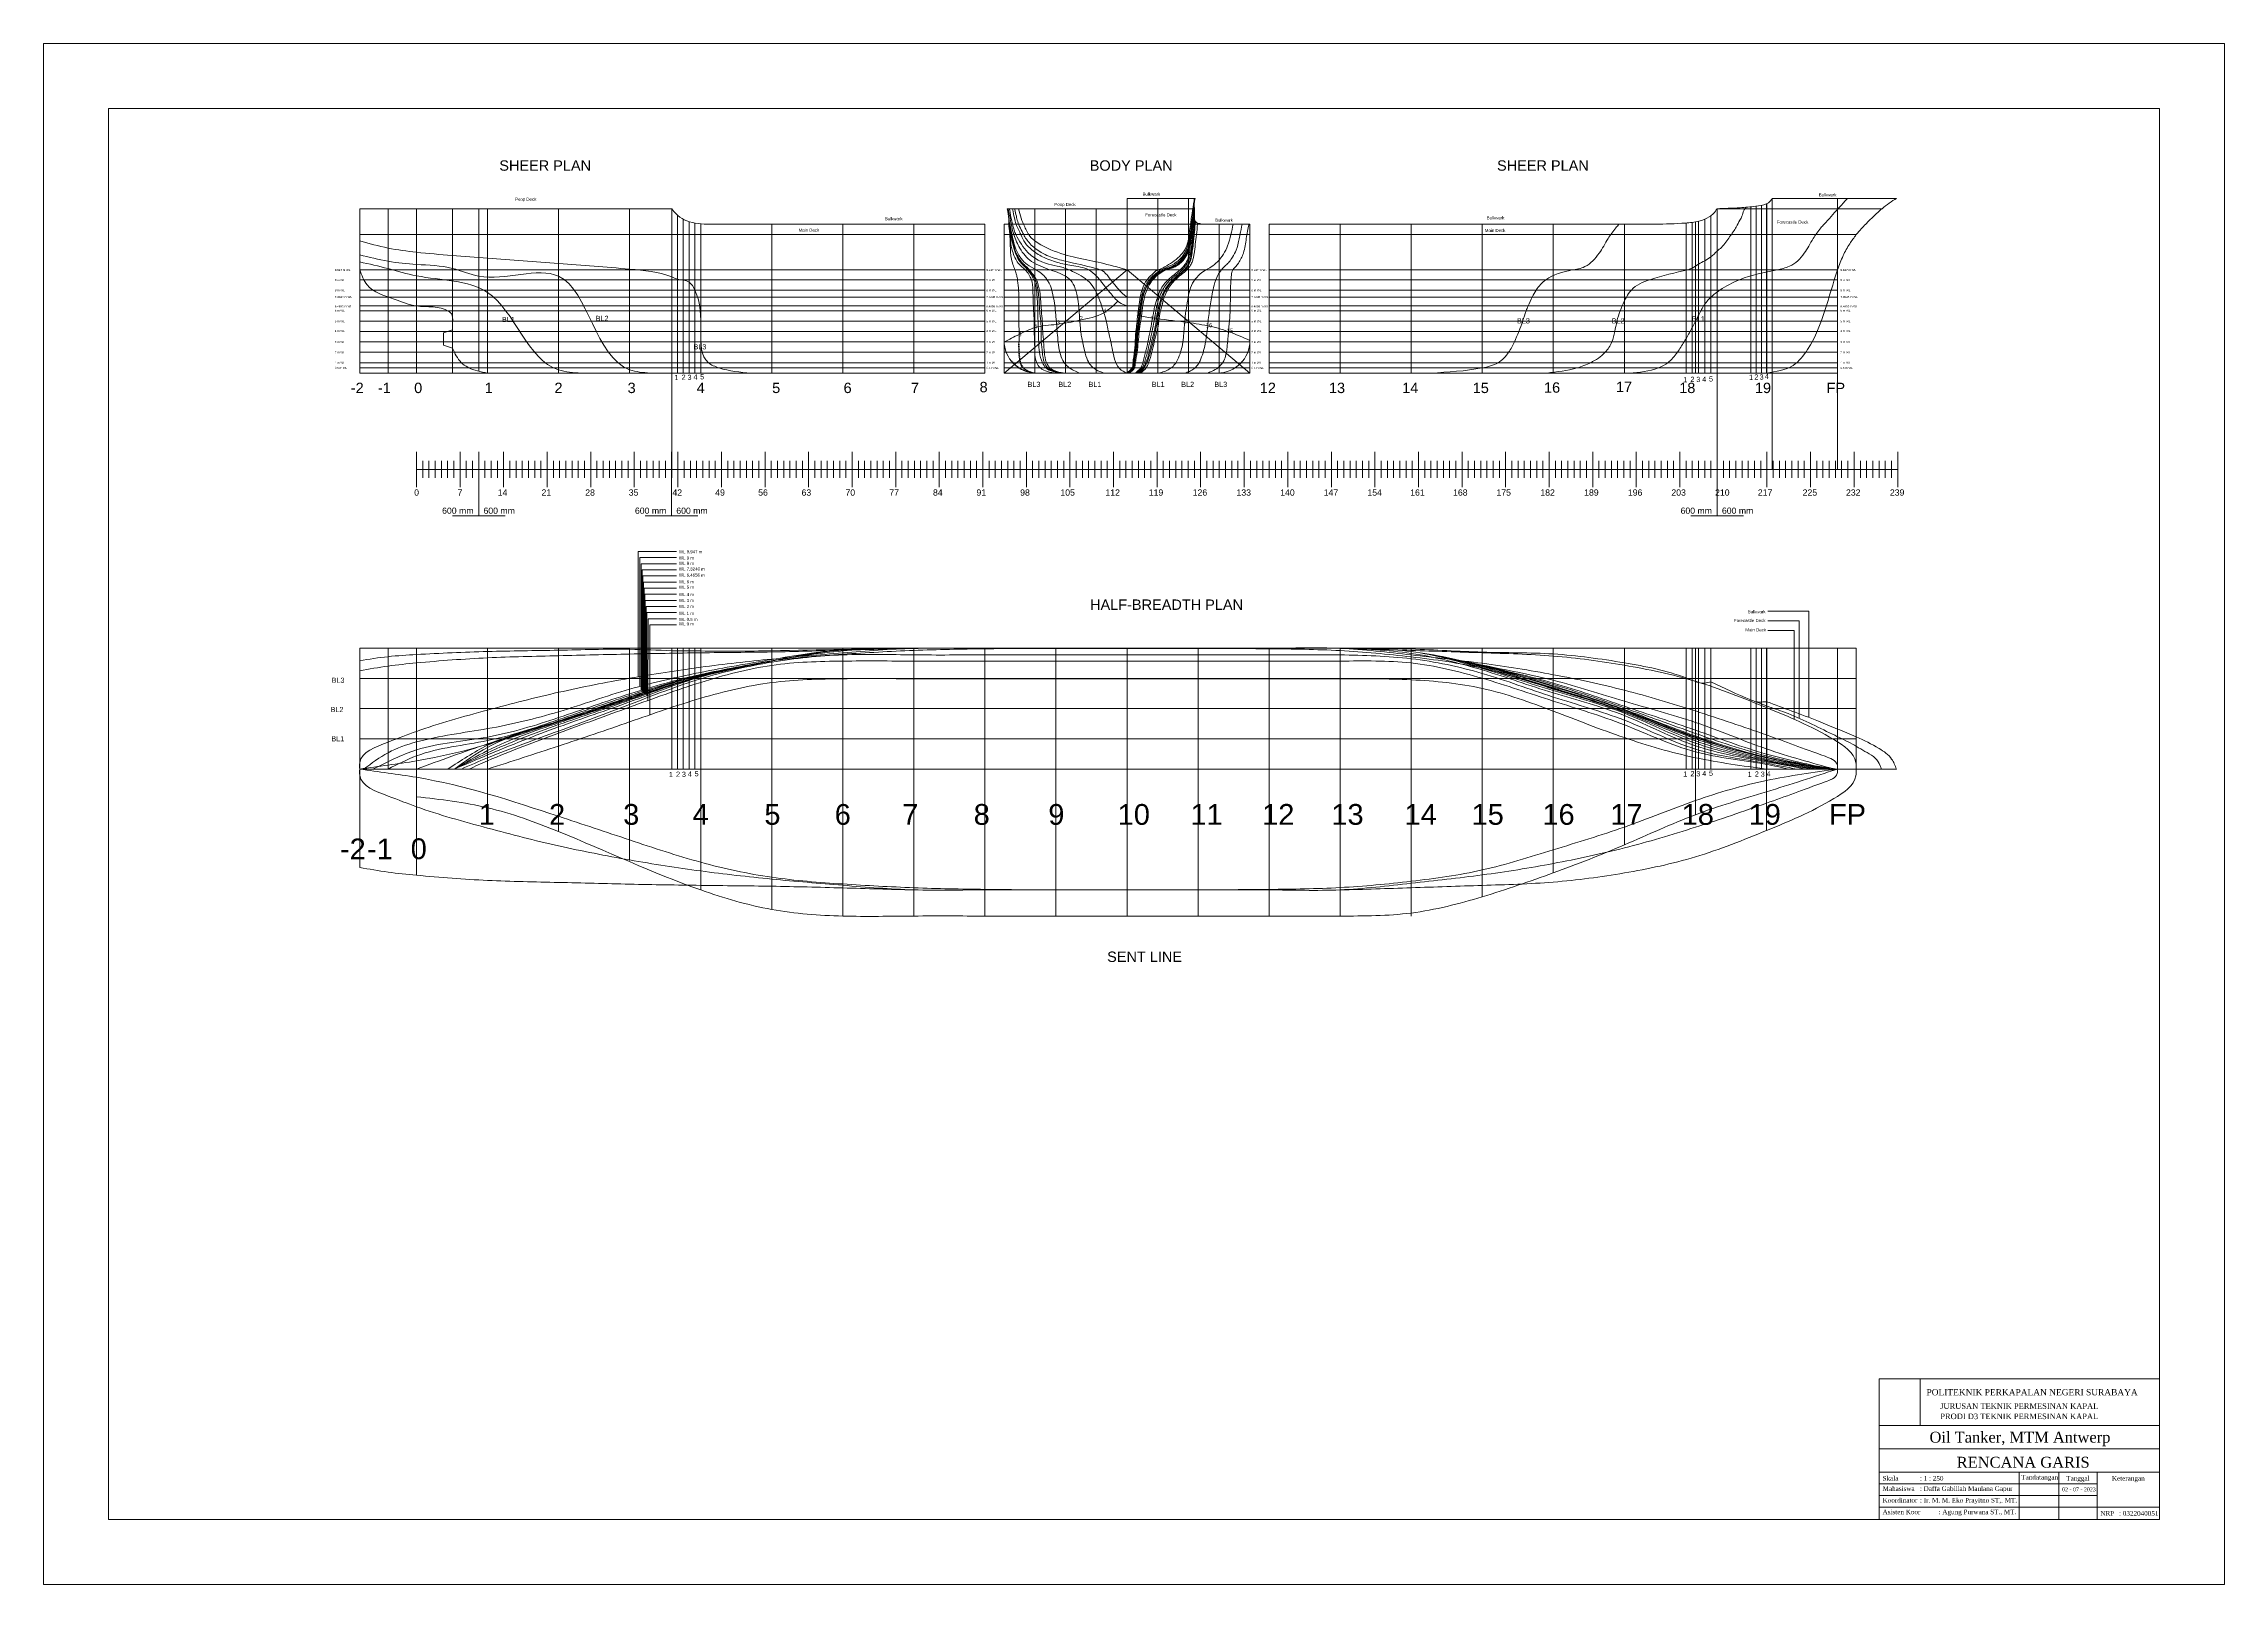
# Model space of a CAD drawing. Header units: inches. Extents: x 2352 to 5491, y -38 to 423.
# Drawn here: x 5221.4 to 5431.7, y 203.2 to 351.7 of the extents above; entities that cross this region are included whole.
import ezdxf

# ---------------------------------------------------------------- set-up
doc = ezdxf.new("R2010")
doc.units = ezdxf.units.IN
doc.header["$MEASUREMENT"] = 0
doc.styles.get("Standard").update_dxf_attribs({"font": 'arial.ttf'})

msp = doc.modelspace()

# ---------------------------------------------------------------- hatches: boundary and pattern name
at = {"lineweight": 9}
h = msp.add_hatch(dxfattribs=at)
h.set_pattern_fill('ANSI31', color=256)
h.set_pattern_definition([(45, (2002.1405, 240.87048), (-0.0883883476, 0.0883883476), [])])
h.paths.add_polyline_path([(5325.88828, 333.31419), (5314.68108, 333.31419), (5314.68108, 321.21062, 0.2340063), (5317.17828, 319.97419), (5325.88828, 319.97419)])
h.paths.add_polyline_path([(5325.88828, 329.92119), (5316.91358, 329.92119), (5316.91358, 319.98537, 0.021103014), (5317.17828, 319.97419), (5325.88828, 319.97419)])
edge = h.paths.add_edge_path(flags=16)
edge.add_line((5316.91358, 329.92119), (5315.46428, 329.92119))
edge.add_line((5315.46428, 329.92119), (5315.46428, 322.761))
edge.add_spline(control_points=[(5315.46428, 322.761), (5315.46654, 322.65138), (5315.46878, 322.54171), (5315.47149, 322.43202)], knot_values=[10.629335379, 10.629335379, 10.629335379, 10.629335379, 10.958520703, 10.958520703, 10.958520703, 10.958520703], degree=3, periodic=0)
edge.add_spline(control_points=[(5315.47149, 322.43202), (5315.47233, 322.39795), (5315.47322, 322.36387), (5315.47417, 322.32978)], knot_values=[10.958520703, 10.958520703, 10.958520703, 10.958520703, 11.060792687, 11.060792687, 11.060792687, 11.060792687], degree=3, periodic=0)
edge.add_spline(control_points=[(5315.47417, 322.32978), (5315.4758, 322.27109), (5315.47761, 322.2124), (5315.47967, 322.15369)], knot_values=[11.060792687, 11.060792687, 11.060792687, 11.060792687, 11.236914815, 11.236914815, 11.236914815, 11.236914815], degree=3, periodic=0)
edge.add_spline(control_points=[(5315.47967, 322.15369), (5315.48121, 322.10983), (5315.48552, 321.9972), (5315.49098, 321.88457), (5315.49521, 321.81588)], knot_values=[11.236914815, 11.236914815, 11.236914815, 11.236914815, 11.36852122, 11.574821143, 11.574821143, 11.574821143, 11.574821143], degree=3, periodic=0)
edge.add_spline(control_points=[(5315.49521, 321.81588), (5315.49818, 321.76779), (5315.50158, 321.71973), (5315.5056, 321.67173)], knot_values=[11.574821143, 11.574821143, 11.574821143, 11.574821143, 11.719269394, 11.719269394, 11.719269394, 11.719269394], degree=3, periodic=0)
edge.add_spline(control_points=[(5315.5056, 321.67173), (5315.50875, 321.63405), (5315.51228, 321.59641), (5315.51626, 321.55882)], knot_values=[11.719269394, 11.719269394, 11.719269394, 11.719269394, 11.832677139, 11.832677139, 11.832677139, 11.832677139], degree=3, periodic=0)
edge.add_spline(control_points=[(5315.51626, 321.55882), (5315.52188, 321.50581), (5315.53088, 321.4327), (5315.54204, 321.35986), (5315.54532, 321.33974)], knot_values=[11.832677139, 11.832677139, 11.832677139, 11.832677139, 11.99257293, 12.053676266, 12.053676266, 12.053676266, 12.053676266], degree=3, periodic=0)
edge.add_spline(control_points=[(5315.54532, 321.33974), (5315.55102, 321.30466), (5315.55729, 321.26966), (5315.56423, 321.2348)], knot_values=[12.053676266, 12.053676266, 12.053676266, 12.053676266, 12.160267797, 12.160267797, 12.160267797, 12.160267797], degree=3, periodic=0)
edge.add_spline(control_points=[(5315.56423, 321.2348), (5315.56762, 321.21775), (5315.57118, 321.20074), (5315.5749, 321.18377)], knot_values=[12.160267797, 12.160267797, 12.160267797, 12.160267797, 12.212367608, 12.212367608, 12.212367608, 12.212367608], degree=3, periodic=0)
edge.add_spline(control_points=[(5315.5749, 321.18377), (5315.58653, 321.13081), (5315.59985, 321.0782), (5315.61523, 321.02611)], knot_values=[12.212367608, 12.212367608, 12.212367608, 12.212367608, 12.374946055, 12.374946055, 12.374946055, 12.374946055], degree=3, periodic=0)
edge.add_spline(control_points=[(5315.61523, 321.02611), (5315.62322, 320.99907), (5315.63177, 320.97217), (5315.64093, 320.94542)], knot_values=[12.374946055, 12.374946055, 12.374946055, 12.374946055, 12.459356682, 12.459356682, 12.459356682, 12.459356682], degree=3, periodic=0)
edge.add_spline(control_points=[(5315.64093, 320.94542), (5315.64432, 320.93553), (5315.64779, 320.92565), (5315.65135, 320.9158)], knot_values=[12.459356682, 12.459356682, 12.459356682, 12.459356682, 12.49059569, 12.49059569, 12.49059569, 12.49059569], degree=3, periodic=0)
edge.add_spline(control_points=[(5315.65135, 320.9158), (5315.65434, 320.90755), (5315.65738, 320.89931), (5315.66049, 320.8911)], knot_values=[12.49059569, 12.49059569, 12.49059569, 12.49059569, 12.516761721, 12.516761721, 12.516761721, 12.516761721], degree=3, periodic=0)
edge.add_spline(control_points=[(5315.66049, 320.8911), (5315.67087, 320.86362), (5315.68195, 320.83633), (5315.69379, 320.80926)], knot_values=[12.516761721, 12.516761721, 12.516761721, 12.516761721, 12.604247737, 12.604247737, 12.604247737, 12.604247737], degree=3, periodic=0)
edge.add_spline(control_points=[(5315.69379, 320.80926), (5315.69379, 320.80926), (5315.69379, 320.80925), (5315.69379, 320.80925)], knot_values=[12.604247737, 12.604247737, 12.604247737, 12.604247737, 12.604257253, 12.604257253, 12.604257253, 12.604257253], degree=3, periodic=0)
edge.add_spline(control_points=[(5315.69379, 320.80925), (5315.69881, 320.79778), (5315.70963, 320.77377), (5315.72107, 320.74995), (5315.72723, 320.73752)], knot_values=[12.604257253, 12.604257253, 12.604257253, 12.604257253, 12.641318865, 12.682105544, 12.682105544, 12.682105544, 12.682105544], degree=3, periodic=0)
edge.add_spline(control_points=[(5315.72723, 320.73752), (5315.73159, 320.72874), (5315.73603, 320.71999), (5315.74055, 320.71127)], knot_values=[12.682105544, 12.682105544, 12.682105544, 12.682105544, 12.710933654, 12.710933654, 12.710933654, 12.710933654], degree=3, periodic=0)
edge.add_spline(control_points=[(5315.74055, 320.71127), (5315.74465, 320.70338), (5315.74881, 320.69552), (5315.75304, 320.68769)], knot_values=[12.710933654, 12.710933654, 12.710933654, 12.710933654, 12.737023523, 12.737023523, 12.737023523, 12.737023523], degree=3, periodic=0)
edge.add_spline(control_points=[(5315.75304, 320.68769), (5315.76708, 320.6617), (5315.78188, 320.63605), (5315.79741, 320.61085)], knot_values=[12.737023523, 12.737023523, 12.737023523, 12.737023523, 12.823659343, 12.823659343, 12.823659343, 12.823659343], degree=3, periodic=0)
edge.add_spline(control_points=[(5315.79741, 320.61085), (5315.81155, 320.58791), (5315.8263, 320.56535), (5315.84164, 320.54326)], knot_values=[12.823659343, 12.823659343, 12.823659343, 12.823659343, 12.90255277, 12.90255277, 12.90255277, 12.90255277], degree=3, periodic=0)
edge.add_spline(control_points=[(5315.84164, 320.54326), (5315.84721, 320.53523), (5315.85287, 320.52726), (5315.8586, 320.51935)], knot_values=[12.90255277, 12.90255277, 12.90255277, 12.90255277, 12.931224305, 12.931224305, 12.931224305, 12.931224305], degree=3, periodic=0)
edge.add_spline(control_points=[(5315.8586, 320.51935), (5315.86391, 320.51203), (5315.86929, 320.50476), (5315.87473, 320.49755)], knot_values=[12.931224305, 12.931224305, 12.931224305, 12.931224305, 12.957796641, 12.957796641, 12.957796641, 12.957796641], degree=3, periodic=0)
edge.add_spline(control_points=[(5315.87473, 320.49755), (5315.89247, 320.47407), (5315.91091, 320.45122), (5315.93004, 320.42912)], knot_values=[12.957796641, 12.957796641, 12.957796641, 12.957796641, 13.044358029, 13.044358029, 13.044358029, 13.044358029], degree=3, periodic=0)
edge.add_spline(control_points=[(5315.93004, 320.42912), (5315.94749, 320.40895), (5315.96551, 320.38941), (5315.98408, 320.37057)], knot_values=[13.044358029, 13.044358029, 13.044358029, 13.044358029, 13.123310498, 13.123310498, 13.123310498, 13.123310498], degree=3, periodic=0)
edge.add_spline(control_points=[(5315.98408, 320.37057), (5315.99072, 320.36384), (5315.99743, 320.3572), (5316.0042, 320.35066)], knot_values=[13.123310498, 13.123310498, 13.123310498, 13.123310498, 13.151513442, 13.151513442, 13.151513442, 13.151513442], degree=3, periodic=0)
edge.add_spline(control_points=[(5316.0042, 320.35066), (5316.01032, 320.34475), (5316.0165, 320.33891), (5316.02274, 320.33316)], knot_values=[13.151513442, 13.151513442, 13.151513442, 13.151513442, 13.176982993, 13.176982993, 13.176982993, 13.176982993], degree=3, periodic=0)
edge.add_spline(control_points=[(5316.02274, 320.33316), (5316.04279, 320.31465), (5316.06343, 320.29697), (5316.08464, 320.2802)], knot_values=[13.176982993, 13.176982993, 13.176982993, 13.176982993, 13.258872073, 13.258872073, 13.258872073, 13.258872073], degree=3, periodic=0)
edge.add_spline(control_points=[(5316.08464, 320.2802), (5316.09556, 320.27158), (5316.10663, 320.26319), (5316.11785, 320.25506)], knot_values=[13.258872073, 13.258872073, 13.258872073, 13.258872073, 13.301007508, 13.301007508, 13.301007508, 13.301007508], degree=3, periodic=0)
edge.add_spline(control_points=[(5316.11785, 320.25506), (5316.12204, 320.25202), (5316.12626, 320.24902), (5316.13049, 320.24606)], knot_values=[13.301007508, 13.301007508, 13.301007508, 13.301007508, 13.316751742, 13.316751742, 13.316751742, 13.316751742], degree=3, periodic=0)
edge.add_spline(control_points=[(5316.13049, 320.24606), (5316.13377, 320.24376), (5316.13706, 320.24149), (5316.14036, 320.23924)], knot_values=[13.316751742, 13.316751742, 13.316751742, 13.316751742, 13.328935512, 13.328935512, 13.328935512, 13.328935512], degree=3, periodic=0)
edge.add_spline(control_points=[(5316.14036, 320.23924), (5316.1405, 320.23914), (5316.15186, 320.2314), (5316.16336, 320.22393), (5316.17485, 320.21679)], knot_values=[13.328935512, 13.328935512, 13.328935512, 13.328935512, 13.329462286, 13.37081757, 13.37081757, 13.37081757, 13.37081757], degree=3, periodic=0)
edge.add_spline(control_points=[(5316.17485, 320.21679), (5316.18619, 320.20974), (5316.19767, 320.20293), (5316.20928, 320.19634)], knot_values=[13.37081757, 13.37081757, 13.37081757, 13.37081757, 13.411647638, 13.411647638, 13.411647638, 13.411647638], degree=3, periodic=0)
edge.add_spline(control_points=[(5316.20928, 320.19634), (5316.2136, 320.19389), (5316.21795, 320.19146), (5316.2223, 320.18907)], knot_values=[13.411647638, 13.411647638, 13.411647638, 13.411647638, 13.426862447, 13.426862447, 13.426862447, 13.426862447], degree=3, periodic=0)
edge.add_spline(control_points=[(5316.2223, 320.18907), (5316.23356, 320.18288), (5316.24493, 320.1769), (5316.25641, 320.17112)], knot_values=[13.426862447, 13.426862447, 13.426862447, 13.426862447, 13.466149977, 13.466149977, 13.466149977, 13.466149977], degree=3, periodic=0)
edge.add_spline(control_points=[(5316.25641, 320.17112), (5316.28061, 320.15891), (5316.30529, 320.14755), (5316.3304, 320.13694)], knot_values=[13.466149977, 13.466149977, 13.466149977, 13.466149977, 13.548986774, 13.548986774, 13.548986774, 13.548986774], degree=3, periodic=0)
edge.add_spline(control_points=[(5316.3304, 320.13694), (5316.34346, 320.13142), (5316.35663, 320.1261), (5316.36991, 320.12097)], knot_values=[13.548986774, 13.548986774, 13.548986774, 13.548986774, 13.592077643, 13.592077643, 13.592077643, 13.592077643], degree=3, periodic=0)
edge.add_spline(control_points=[(5316.36991, 320.12097), (5316.39357, 320.11183), (5316.41757, 320.10328), (5316.44186, 320.09524)], knot_values=[13.592077643, 13.592077643, 13.592077643, 13.592077643, 13.668864718, 13.668864718, 13.668864718, 13.668864718], degree=3, periodic=0)
edge.add_spline(control_points=[(5316.44186, 320.09524), (5316.49349, 320.07816), (5316.54643, 320.06338), (5316.60023, 320.05012)], knot_values=[13.668864718, 13.668864718, 13.668864718, 13.668864718, 13.83211504, 13.83211504, 13.83211504, 13.83211504], degree=3, periodic=0)
edge.add_spline(control_points=[(5316.60023, 320.05012), (5316.63002, 320.04277), (5316.66007, 320.03589), (5316.69031, 320.02934)], knot_values=[13.83211504, 13.83211504, 13.83211504, 13.83211504, 13.922508036, 13.922508036, 13.922508036, 13.922508036], degree=3, periodic=0)
edge.add_spline(control_points=[(5316.69031, 320.02934), (5316.70655, 320.02583), (5316.72284, 320.0224), (5316.73917, 320.01906)], knot_values=[13.922508036, 13.922508036, 13.922508036, 13.922508036, 13.971049176, 13.971049176, 13.971049176, 13.971049176], degree=3, periodic=0)
edge.add_spline(control_points=[(5316.73917, 320.01906), (5316.79696, 320.00721), (5316.85527, 319.99629), (5316.91358, 319.98537)], knot_values=[13.971049176, 13.971049176, 13.971049176, 13.971049176, 14.142794965, 14.142794965, 14.142794965, 14.142794965], degree=3, periodic=0)
edge.add_line((5316.91358, 319.98537), (5316.91358, 329.92119))
h.paths.add_polyline_path([(5315.08828, 329.92119), (5314.68108, 329.92119), (5314.68108, 321.21062, 0.047830403), (5315.08828, 320.7708)], flags=16)
edge = h.paths.add_edge_path(flags=16)
edge.add_spline(control_points=[(5315.46428, 322.761), (5315.43838, 324.01696), (5315.38821, 326.20134), (5315.46298, 328.50682), (5315.1918, 329.61495), (5315.1273, 329.80577), (5315.08828, 329.92119)], knot_values=[3.439763911, 3.439763911, 3.439763911, 3.439763911, 7.211160723, 10.025170623, 10.264092163, 10.629335379, 10.629335379, 10.629335379, 10.629335379], degree=3, periodic=0)
edge.add_line((5315.08828, 329.92119), (5315.08828, 320.7708))
edge.add_arc((5317.17828, 323.11419), 3.14, 228.2712366, 236.9165561)
edge.add_line((5315.46428, 320.48326), (5315.46428, 322.761))
h.paths.add_polyline_path([(5325.88828, 333.31419), (5314.68108, 333.31419), (5314.68108, 329.92119), (5315.08828, 329.92119), (5325.88828, 329.92119)], flags=17)
edge = h.paths.add_edge_path(flags=16)
edge.add_line((5315.46428, 329.92119), (5315.08828, 329.92119))
edge.add_spline(control_points=[(5315.08828, 329.92119), (5315.1273, 329.80577), (5315.1918, 329.61495), (5315.46298, 328.50682), (5315.38821, 326.20134), (5315.43838, 324.01696), (5315.46428, 322.761)], knot_values=[3.439763911, 3.439763911, 3.439763911, 3.439763911, 3.805007128, 4.043928667, 6.857938568, 10.629335379, 10.629335379, 10.629335379, 10.629335379], degree=3, periodic=0)
edge.add_line((5315.46428, 322.761), (5315.46428, 329.92119))
edge = h.paths.add_edge_path(flags=16)
edge.add_spline(control_points=[(5316.91358, 319.98537), (5316.63743, 320.03708), (5316.12764, 320.13254), (5315.66919, 320.74969), (5315.51938, 321.38981), (5315.47852, 322.0605), (5315.46936, 322.51484), (5315.46428, 322.761)], knot_values=[10.629335379, 10.629335379, 10.629335379, 10.629335379, 11.442668058, 12.130811479, 12.779557414, 13.403609125, 14.142794965, 14.142794965, 14.142794965, 14.142794965], degree=3, periodic=0)
edge.add_line((5315.46428, 322.761), (5315.46428, 320.48326))
edge.add_arc((5317.17828, 323.11419), 3.14, 236.9165561, 265.1646095)

# ---------------------------------------------------------------- linework, layer by layer
for p, q in [((5331.29341, 336.81419), (5325.88828, 336.81419)), ((5325.88828, 333.31419), (5325.88828, 336.81419)), ((5328.85078, 319.97419), (5328.85078, 336.81419)), ((5331.29341, 336.81419), (5332.45209, 336.81419)), ((5331.81328, 319.97419), (5331.81328, 336.81419)), ((5388.09674, 336.81419), (5400.0739, 336.81419)), ((5388.09674, 336.81419), (5388.09674, 310.69049)), ((5394.38828, 319.97419), (5394.38828, 336.81419)), ((5281.98828, 335.81419), (5251.90828, 335.81419)), ((5251.90828, 333.31419), (5251.90828, 335.81419)), ((5254.64828, 319.97419), (5254.64828, 335.81419)), ((5257.38828, 329.92119), (5257.38828, 335.81419)), ((5260.86973, 319.97419), (5260.86973, 335.81419)), ((5263.38828, 320.15131), (5263.38828, 335.81419)), ((5264.23828, 319.97419), (5264.23828, 335.81419)), ((5271.08828, 319.97419), (5271.08828, 335.81419)), ((5277.93828, 319.97419), (5277.93828, 335.81419)), ((5281.98828, 310.69049), (5281.98828, 335.81419)), ((5282.54828, 319.97419), (5282.54828, 335.18899)), ((5283.10828, 319.97419), (5283.10828, 334.79562)), ((5283.66828, 319.97419), (5283.66828, 334.56264)), ((5284.22828, 319.97419), (5284.22828, 334.43208)), ((5284.78828, 319.97419), (5284.78828, 334.36089)), ((5312.18828, 334.31419), (5285.40975, 334.31419)), ((5291.63828, 319.97419), (5291.63828, 334.31419)), ((5298.48828, 319.97419), (5298.48828, 334.31419)), ((5305.33828, 319.97419), (5305.33828, 334.31419)), ((5312.18828, 333.31419), (5312.18828, 334.31419)), ((5314.03828, 333.31419), (5314.03828, 334.31419)), ((5337.73828, 334.31419), (5314.03828, 334.31419)), ((5317.20747, 335.81419), (5314.34454, 335.81419)), ((5317.00078, 319.97419), (5317.00078, 335.81419)), ((5332.4055, 335.81419), (5317.20747, 335.81419)), ((5319.96328, 319.97419), (5319.96328, 335.81419)), ((5322.92578, 319.97419), (5322.92578, 335.81419)), ((5334.77578, 319.97419), (5334.77578, 334.31419)), ((5337.73828, 333.31419), (5337.73828, 334.31419)), ((5376.81942, 334.31419), (5339.58828, 334.31419)), ((5339.58828, 333.31419), (5339.58828, 334.31419)), ((5346.43828, 319.97419), (5346.43828, 334.31419)), ((5353.28828, 319.97419), (5353.28828, 334.31419)), ((5360.13828, 319.97419), (5360.13828, 334.31419)), ((5366.98828, 319.97419), (5366.98828, 334.31419)), ((5373.83828, 319.97419), (5373.83828, 334.31419)), ((5379.78828, 319.97419), (5379.78828, 334.43665)), ((5380.38828, 319.97419), (5380.38828, 334.49513)), ((5380.68828, 319.97419), (5380.68828, 334.54117)), ((5380.98828, 319.97419), (5380.98828, 334.60478)), ((5381.58828, 319.97419), (5381.58828, 334.80548)), ((5382.18828, 319.97419), (5382.18828, 335.15162)), ((5382.78828, 306.21512), (5382.78828, 335.81419)), ((5382.78828, 335.81419), (5398.68343, 335.81419)), ((5386.02709, 336.00143), (5386.03128, 319.97419)), ((5386.5445, 336.05827), (5386.5445, 319.97419)), ((5387.06192, 336.13347), (5387.06192, 319.97419)), ((5387.53828, 319.97419), (5387.53828, 336.28235)), ((5387.57933, 336.30167), (5387.57933, 319.97419)), ((5251.90828, 329.92119), (5251.90828, 333.31419)), ((5251.90828, 333.31419), (5312.18828, 333.31419)), ((5251.90828, 319.97419), (5251.90828, 333.31419)), ((5281.98828, 333.31419), (5284.78828, 333.31419)), ((5312.18828, 319.97419), (5312.18828, 333.31419)), ((5337.73828, 333.31419), (5314.03828, 333.31419)), ((5314.03828, 333.31419), (5314.03828, 329.92119)), ((5314.03828, 333.31419), (5337.73828, 333.31419)), ((5325.88828, 319.97419), (5325.88828, 333.31419)), ((5325.88828, 319.97419), (5325.88828, 333.31419)), ((5337.73828, 323.11419), (5337.73828, 333.31419)), ((5339.58828, 333.31419), (5396.19109, 333.31419)), ((5339.58828, 319.97419), (5339.58828, 333.31419)), ((5251.90828, 329.92119), (5312.18828, 329.92119)), ((5312.18828, 328.97419), (5251.90828, 328.97419)), ((5257.38828, 319.97419), (5257.38828, 329.92119)), ((5337.73828, 329.92119), (5314.03828, 329.92119)), ((5314.03828, 329.92119), (5314.03828, 323.11419)), ((5325.88828, 329.92119), (5314.03828, 319.97419)), ((5314.03828, 329.92119), (5337.73828, 329.92119)), ((5314.03828, 328.97419), (5337.73828, 328.97419)), ((5325.88828, 329.92119), (5325.88828, 319.97419)), ((5325.88828, 329.92119), (5337.73828, 319.97419)), ((5337.73828, 323.11419), (5337.73828, 329.92119)), ((5339.58828, 329.92119), (5394.38828, 329.92119)), ((5339.58828, 328.97419), (5394.38828, 328.97419)), ((5394.38828, 329.92119), (5394.38828, 319.97419)), ((5312.18828, 327.97419), (5251.90828, 327.97419)), ((5312.18828, 327.29879), (5251.90828, 327.29879)), ((5312.18828, 326.43979), (5251.90828, 326.43979)), ((5312.18828, 325.97419), (5251.90828, 325.97419)), ((5254.64828, 319.97419), (5254.64828, 327.91298)), ((5257.38828, 326.43974), (5256.74659, 326.43974)), ((5257.38828, 319.97419), (5257.38828, 326.43974)), ((5260.86973, 324.15507), (5260.86973, 326.57983)), ((5314.03828, 327.97419), (5337.73828, 327.97419)), ((5325.88828, 327.29879), (5314.03828, 327.29879)), ((5337.73828, 327.29879), (5314.03828, 327.29879)), ((5325.88828, 326.43979), (5314.03828, 326.43979)), ((5314.03828, 326.43979), (5337.73828, 326.43979)), ((5314.03828, 325.97419), (5337.73828, 325.97419)), ((5325.88828, 327.29879), (5337.73828, 327.29879)), ((5325.88828, 326.43979), (5337.73828, 326.43979)), ((5337.73828, 326.43979), (5337.73828, 327.29879)), ((5339.58828, 327.97419), (5394.38828, 327.97419)), ((5339.58828, 327.29879), (5394.38828, 327.29879)), ((5339.58828, 326.43979), (5394.38828, 326.43979)), ((5339.58828, 325.97419), (5394.38828, 325.97419)), ((5312.18828, 324.97419), (5251.90828, 324.97419)), ((5312.18828, 323.97419), (5251.90828, 323.97419)), ((5259.98143, 323.85352), (5260.86973, 324.15507)), ((5259.98143, 323.85352), (5259.98143, 322.65988)), ((5260.86973, 323.2567), (5260.86973, 324.15507)), ((5314.03828, 324.97419), (5337.73828, 324.97419)), ((5314.03828, 323.97419), (5337.73828, 323.97419)), ((5339.58828, 324.97419), (5394.38828, 324.97419)), ((5339.58828, 323.97419), (5394.38828, 323.97419)), ((5312.18828, 322.97419), (5251.90828, 322.97419)), ((5312.18828, 321.97419), (5251.90828, 321.97419)), ((5259.98143, 322.65988), (5260.86973, 322.35833)), ((5260.86973, 319.97419), (5260.86973, 323.2567)), ((5314.03828, 323.11419), (5314.03828, 319.97419)), ((5314.03828, 322.97419), (5337.73828, 322.97419)), ((5314.03828, 321.97419), (5337.73828, 321.97419)), ((5337.73516, 322.97419), (5337.73828, 322.97419)), ((5337.73828, 319.97419), (5337.73828, 323.11419)), ((5339.58828, 322.97419), (5394.38828, 322.97419)), ((5339.58828, 321.97419), (5394.38828, 321.97419)), ((5312.18828, 320.97419), (5251.90828, 320.97419)), ((5312.18828, 320.47419), (5251.90828, 320.47419)), ((5257.38828, 319.97419), (5251.90828, 319.97419)), ((5254.64828, 319.97419), (5254.64828, 320.43019)), ((5254.64828, 319.97419), (5254.64828, 320.18919)), ((5257.38828, 319.97419), (5257.38828, 321.31919)), ((5257.38828, 319.97419), (5257.38828, 320.41719)), ((5312.18828, 319.97419), (5257.38828, 319.97419)), ((5257.38828, 319.97419), (5312.18828, 319.97419)), ((5264.23828, 319.97419), (5264.23828, 321.24219)), ((5314.03828, 320.97419), (5337.73828, 320.97419)), ((5314.03828, 320.47419), (5337.73828, 320.47419)), ((5314.03828, 319.97419), (5317.17828, 319.97419)), ((5337.73828, 319.97419), (5314.03828, 319.97419)), ((5314.03828, 319.97419), (5337.73828, 319.97419)), ((5317.17828, 319.97419), (5334.59828, 319.97419)), ((5326.69551, 319.97419), (5325.88828, 319.97419)), ((5334.59828, 319.97419), (5337.73828, 319.97419)), ((5339.58828, 320.97419), (5394.38828, 320.97419)), ((5339.58828, 320.47419), (5394.38828, 320.47419)), ((5387.53828, 319.97419), (5339.58828, 319.97419)), ((5339.58828, 319.97419), (5387.53828, 319.97419)), ((5387.53828, 319.97419), (5387.53828, 320.59219)), ((5387.53828, 319.97419), (5394.38828, 319.97419)), ((5394.38828, 319.97419), (5394.38828, 310.69049)), ((5257.38828, 308.98459), (5257.38828, 312.3964)), ((5257.98828, 309.87345), (5257.98828, 311.50754)), ((5258.58828, 309.87345), (5258.58828, 311.50754)), ((5259.18828, 309.87345), (5259.18828, 311.50754)), ((5259.78828, 309.87345), (5259.78828, 311.50754)), ((5260.38828, 309.87345), (5260.38828, 311.50754)), ((5260.98828, 309.87345), (5260.98828, 311.50754)), ((5261.58828, 308.98459), (5261.58828, 312.3964)), ((5261.58828, 308.98459), (5261.58828, 312.3964)), ((5262.18828, 309.87345), (5262.18828, 311.50754)), ((5262.78828, 309.87345), (5262.78828, 311.50754)), ((5263.38828, 308.98459), (5263.38828, 312.3964)), ((5263.38828, 309.87345), (5263.38828, 311.50754)), ((5263.98828, 309.87345), (5263.98828, 311.50754)), ((5264.58828, 309.87345), (5264.58828, 311.50754)), ((5265.18828, 309.87345), (5265.18828, 311.50754)), ((5265.78828, 308.98459), (5265.78828, 312.3964)), ((5265.78828, 308.98459), (5265.78828, 312.3964)), ((5266.38828, 309.87345), (5266.38828, 311.50754)), ((5266.98828, 309.87345), (5266.98828, 311.50754)), ((5267.58828, 309.87345), (5267.58828, 311.50754)), ((5268.18828, 309.87345), (5268.18828, 311.50754)), ((5268.78828, 309.87345), (5268.78828, 311.50754)), ((5269.38828, 309.87345), (5269.38828, 311.50754)), ((5269.98828, 308.98459), (5269.98828, 312.3964)), ((5269.98828, 308.98459), (5269.98828, 312.3964)), ((5269.98828, 308.98459), (5269.98828, 312.3964)), ((5270.58828, 309.87345), (5270.58828, 311.50754)), ((5271.18828, 309.87345), (5271.18828, 311.50754)), ((5271.78828, 309.87345), (5271.78828, 311.50754)), ((5272.38828, 309.87345), (5272.38828, 311.50754)), ((5272.98828, 309.87345), (5272.98828, 311.50754)), ((5273.58828, 309.87345), (5273.58828, 311.50754)), ((5274.18828, 308.98459), (5274.18828, 312.3964)), ((5274.18828, 308.98459), (5274.18828, 312.3964)), ((5274.18828, 308.98459), (5274.18828, 312.3964)), ((5274.78828, 309.87345), (5274.78828, 311.50754)), ((5275.38828, 309.87345), (5275.38828, 311.50754)), ((5275.98828, 309.87345), (5275.98828, 311.50754)), ((5276.58828, 309.87345), (5276.58828, 311.50754)), ((5277.18828, 309.87345), (5277.18828, 311.50754)), ((5277.78828, 309.87345), (5277.78828, 311.50754)), ((5278.38828, 308.98459), (5278.38828, 312.3964)), ((5278.38828, 308.98459), (5278.38828, 312.3964)), ((5278.38828, 308.98459), (5278.38828, 312.3964)), ((5278.98828, 309.87345), (5278.98828, 311.50754)), ((5279.58828, 309.87345), (5279.58828, 311.50754)), ((5280.18828, 309.87345), (5280.18828, 311.50754)), ((5280.78828, 309.87345), (5280.78828, 311.50754)), ((5281.38828, 309.87345), (5281.38828, 311.50754)), ((5281.97826, 308.98459), (5281.97826, 312.3964)), ((5281.98828, 309.87345), (5281.98828, 311.50754)), ((5282.58828, 308.98459), (5282.58828, 312.3964)), ((5282.58828, 308.98459), (5282.58828, 312.3964)), ((5282.58828, 308.98459), (5282.58828, 312.3964)), ((5283.18828, 309.87345), (5283.18828, 311.50754)), ((5283.78828, 309.87345), (5283.78828, 311.50754)), ((5284.38828, 309.87345), (5284.38828, 311.50754)), ((5284.98828, 309.87345), (5284.98828, 311.50754)), ((5285.58828, 309.87345), (5285.58828, 311.50754)), ((5286.18828, 309.87345), (5286.18828, 311.50754)), ((5286.78828, 308.98459), (5286.78828, 312.3964)), ((5286.78828, 308.98459), (5286.78828, 312.3964)), ((5286.78828, 308.98459), (5286.78828, 312.3964)), ((5287.38828, 309.87345), (5287.38828, 311.50754)), ((5287.98828, 309.87345), (5287.98828, 311.50754)), ((5288.58828, 309.87345), (5288.58828, 311.50754)), ((5289.18828, 309.87345), (5289.18828, 311.50754)), ((5289.78828, 309.87345), (5289.78828, 311.50754)), ((5290.38828, 309.87345), (5290.38828, 311.50754)), ((5290.98828, 308.98459), (5290.98828, 312.3964)), ((5290.98828, 308.98459), (5290.98828, 312.3964)), ((5290.98828, 308.98459), (5290.98828, 312.3964)), ((5291.58828, 309.87345), (5291.58828, 311.50754)), ((5292.18828, 309.87345), (5292.18828, 311.50754)), ((5292.78828, 309.87345), (5292.78828, 311.50754)), ((5293.38828, 309.87345), (5293.38828, 311.50754)), ((5293.98828, 309.87345), (5293.98828, 311.50754)), ((5294.58828, 309.87345), (5294.58828, 311.50754)), ((5295.18828, 308.98459), (5295.18828, 312.3964)), ((5295.18828, 308.98459), (5295.18828, 312.3964)), ((5295.18828, 308.98459), (5295.18828, 312.3964)), ((5295.78828, 309.87345), (5295.78828, 311.50754)), ((5296.38828, 309.87345), (5296.38828, 311.50754)), ((5296.98828, 309.87345), (5296.98828, 311.50754)), ((5297.58828, 309.87345), (5297.58828, 311.50754)), ((5298.18828, 309.87345), (5298.18828, 311.50754)), ((5298.78828, 309.87345), (5298.78828, 311.50754)), ((5299.38828, 308.98459), (5299.38828, 312.3964)), ((5299.38828, 308.98459), (5299.38828, 312.3964)), ((5299.38828, 308.98459), (5299.38828, 312.3964)), ((5299.98828, 309.87345), (5299.98828, 311.50754)), ((5300.58828, 309.87345), (5300.58828, 311.50754)), ((5301.18828, 309.87345), (5301.18828, 311.50754)), ((5301.78828, 309.87345), (5301.78828, 311.50754)), ((5302.38828, 309.87345), (5302.38828, 311.50754)), ((5302.98828, 309.87345), (5302.98828, 311.50754)), ((5303.58828, 308.98459), (5303.58828, 312.3964)), ((5303.58828, 308.98459), (5303.58828, 312.3964)), ((5303.58828, 308.98459), (5303.58828, 312.3964)), ((5304.18828, 309.87345), (5304.18828, 311.50754)), ((5304.78828, 309.87345), (5304.78828, 311.50754)), ((5305.38828, 309.87345), (5305.38828, 311.50754)), ((5305.98828, 309.87345), (5305.98828, 311.50754)), ((5306.58828, 309.87345), (5306.58828, 311.50754)), ((5307.18828, 309.87345), (5307.18828, 311.50754)), ((5307.78828, 308.98459), (5307.78828, 312.3964)), ((5307.78828, 308.98459), (5307.78828, 312.3964)), ((5307.78828, 308.98459), (5307.78828, 312.3964)), ((5308.38828, 309.87345), (5308.38828, 311.50754)), ((5308.98828, 309.87345), (5308.98828, 311.50754)), ((5309.58828, 309.87345), (5309.58828, 311.50754)), ((5310.18828, 309.87345), (5310.18828, 311.50754)), ((5310.78828, 309.87345), (5310.78828, 311.50754)), ((5311.38828, 309.87345), (5311.38828, 311.50754)), ((5311.98828, 308.98459), (5311.98828, 312.3964)), ((5311.98828, 308.98459), (5311.98828, 312.3964)), ((5311.98828, 308.98459), (5311.98828, 312.3964)), ((5312.58828, 309.87345), (5312.58828, 311.50754)), ((5313.18828, 309.87345), (5313.18828, 311.50754)), ((5313.78828, 309.87345), (5313.78828, 311.50754)), ((5314.38828, 309.87345), (5314.38828, 311.50754)), ((5314.98828, 309.87345), (5314.98828, 311.50754)), ((5315.58828, 309.87345), (5315.58828, 311.50754)), ((5316.18828, 308.98459), (5316.18828, 312.3964)), ((5316.18828, 308.98459), (5316.18828, 312.3964)), ((5316.18828, 308.98459), (5316.18828, 312.3964)), ((5316.78828, 309.87345), (5316.78828, 311.50754)), ((5317.38828, 309.87345), (5317.38828, 311.50754)), ((5317.98828, 309.87345), (5317.98828, 311.50754)), ((5318.58828, 309.87345), (5318.58828, 311.50754)), ((5319.18828, 309.87345), (5319.18828, 311.50754)), ((5319.78828, 309.87345), (5319.78828, 311.50754)), ((5320.38828, 308.98459), (5320.38828, 312.3964)), ((5320.38828, 308.98459), (5320.38828, 312.3964)), ((5320.38828, 308.98459), (5320.38828, 312.3964)), ((5320.98828, 309.87345), (5320.98828, 311.50754)), ((5321.58828, 309.87345), (5321.58828, 311.50754)), ((5322.18828, 309.87345), (5322.18828, 311.50754)), ((5322.78828, 309.87345), (5322.78828, 311.50754)), ((5323.38828, 309.87345), (5323.38828, 311.50754)), ((5323.98828, 309.87345), (5323.98828, 311.50754)), ((5324.58828, 308.98459), (5324.58828, 312.3964)), ((5324.58828, 308.98459), (5324.58828, 312.3964)), ((5324.58828, 308.98459), (5324.58828, 312.3964)), ((5325.18828, 309.87345), (5325.18828, 311.50754)), ((5325.78828, 309.87345), (5325.78828, 311.50754)), ((5326.38828, 309.87345), (5326.38828, 311.50754)), ((5326.98828, 309.87345), (5326.98828, 311.50754)), ((5327.58828, 309.87345), (5327.58828, 311.50754)), ((5328.18828, 309.87345), (5328.18828, 311.50754)), ((5328.78828, 308.98459), (5328.78828, 312.3964)), ((5328.78828, 308.98459), (5328.78828, 312.3964)), ((5328.78828, 308.98459), (5328.78828, 312.3964)), ((5329.38828, 309.87345), (5329.38828, 311.50754)), ((5329.98828, 309.87345), (5329.98828, 311.50754)), ((5330.58828, 309.87345), (5330.58828, 311.50754)), ((5331.18828, 309.87345), (5331.18828, 311.50754)), ((5331.78828, 309.87345), (5331.78828, 311.50754)), ((5332.38828, 309.87345), (5332.38828, 311.50754)), ((5332.98828, 308.98459), (5332.98828, 312.3964)), ((5332.98828, 308.98459), (5332.98828, 312.3964)), ((5332.98828, 308.98459), (5332.98828, 312.3964)), ((5333.58828, 309.87345), (5333.58828, 311.50754)), ((5334.18828, 309.87345), (5334.18828, 311.50754)), ((5334.78828, 309.87345), (5334.78828, 311.50754)), ((5335.38828, 309.87345), (5335.38828, 311.50754)), ((5335.98828, 309.87345), (5335.98828, 311.50754)), ((5336.58828, 309.87345), (5336.58828, 311.50754)), ((5337.18828, 308.98459), (5337.18828, 312.3964)), ((5337.18828, 308.98459), (5337.18828, 312.3964)), ((5337.18828, 308.98459), (5337.18828, 312.3964)), ((5337.78828, 309.87345), (5337.78828, 311.50754)), ((5338.38828, 309.87345), (5338.38828, 311.50754)), ((5338.98828, 309.87345), (5338.98828, 311.50754)), ((5339.58828, 309.87345), (5339.58828, 311.50754)), ((5340.18828, 309.87345), (5340.18828, 311.50754)), ((5340.78828, 309.87345), (5340.78828, 311.50754)), ((5341.38828, 308.98459), (5341.38828, 312.3964)), ((5341.38828, 308.98459), (5341.38828, 312.3964)), ((5341.38828, 308.98459), (5341.38828, 312.3964)), ((5341.98828, 309.87345), (5341.98828, 311.50754)), ((5342.58828, 309.87345), (5342.58828, 311.50754)), ((5343.18828, 309.87345), (5343.18828, 311.50754)), ((5343.78828, 309.87345), (5343.78828, 311.50754)), ((5344.38828, 309.87345), (5344.38828, 311.50754)), ((5344.98828, 309.87345), (5344.98828, 311.50754)), ((5345.58828, 308.98459), (5345.58828, 312.3964)), ((5345.58828, 308.98459), (5345.58828, 312.3964)), ((5345.58828, 308.98459), (5345.58828, 312.3964)), ((5346.18828, 309.87345), (5346.18828, 311.50754)), ((5346.78828, 309.87345), (5346.78828, 311.50754)), ((5347.38828, 309.87345), (5347.38828, 311.50754)), ((5347.98828, 309.87345), (5347.98828, 311.50754)), ((5348.58828, 309.87345), (5348.58828, 311.50754)), ((5349.18828, 309.87345), (5349.18828, 311.50754)), ((5349.78828, 308.98459), (5349.78828, 312.3964)), ((5349.78828, 308.98459), (5349.78828, 312.3964)), ((5349.78828, 308.98459), (5349.78828, 312.3964)), ((5350.38828, 309.87345), (5350.38828, 311.50754)), ((5350.98828, 309.87345), (5350.98828, 311.50754)), ((5351.58828, 309.87345), (5351.58828, 311.50754)), ((5352.18828, 309.87345), (5352.18828, 311.50754)), ((5352.78828, 309.87345), (5352.78828, 311.50754)), ((5353.38828, 309.87345), (5353.38828, 311.50754)), ((5353.98828, 308.98459), (5353.98828, 312.3964)), ((5353.98828, 308.98459), (5353.98828, 312.3964)), ((5353.98828, 308.98459), (5353.98828, 312.3964)), ((5354.58828, 309.87345), (5354.58828, 311.50754)), ((5355.18828, 309.87345), (5355.18828, 311.50754)), ((5355.78828, 309.87345), (5355.78828, 311.50754)), ((5356.38828, 309.87345), (5356.38828, 311.50754)), ((5356.98828, 309.87345), (5356.98828, 311.50754)), ((5357.58828, 309.87345), (5357.58828, 311.50754)), ((5358.18828, 308.98459), (5358.18828, 312.3964)), ((5358.18828, 308.98459), (5358.18828, 312.3964)), ((5358.18828, 308.98459), (5358.18828, 312.3964)), ((5358.78828, 309.87345), (5358.78828, 311.50754)), ((5359.38828, 309.87345), (5359.38828, 311.50754)), ((5359.98828, 309.87345), (5359.98828, 311.50754)), ((5360.58828, 309.87345), (5360.58828, 311.50754)), ((5361.18828, 309.87345), (5361.18828, 311.50754)), ((5361.78828, 309.87345), (5361.78828, 311.50754)), ((5362.38828, 308.98459), (5362.38828, 312.3964)), ((5362.38828, 308.98459), (5362.38828, 312.3964)), ((5362.38828, 308.98459), (5362.38828, 312.3964)), ((5362.98828, 309.87345), (5362.98828, 311.50754)), ((5363.58828, 309.87345), (5363.58828, 311.50754)), ((5364.18828, 309.87345), (5364.18828, 311.50754)), ((5364.78828, 309.87345), (5364.78828, 311.50754)), ((5365.38828, 309.87345), (5365.38828, 311.50754)), ((5365.98828, 309.87345), (5365.98828, 311.50754)), ((5366.58828, 308.98459), (5366.58828, 312.3964)), ((5366.58828, 308.98459), (5366.58828, 312.3964)), ((5366.58828, 308.98459), (5366.58828, 312.3964)), ((5367.18828, 309.87345), (5367.18828, 311.50754)), ((5367.78828, 309.87345), (5367.78828, 311.50754)), ((5368.38828, 309.87345), (5368.38828, 311.50754)), ((5368.98828, 309.87345), (5368.98828, 311.50754)), ((5369.58828, 309.87345), (5369.58828, 311.50754)), ((5370.18828, 309.87345), (5370.18828, 311.50754)), ((5370.78828, 308.98459), (5370.78828, 312.3964)), ((5370.78828, 308.98459), (5370.78828, 312.3964)), ((5370.78828, 308.98459), (5370.78828, 312.3964)), ((5371.38828, 309.87345), (5371.38828, 311.50754)), ((5371.98828, 309.87345), (5371.98828, 311.50754)), ((5372.58828, 309.87345), (5372.58828, 311.50754)), ((5373.18828, 309.87345), (5373.18828, 311.50754)), ((5373.78828, 309.87345), (5373.78828, 311.50754)), ((5374.38828, 309.87345), (5374.38828, 311.50754)), ((5374.98828, 308.98459), (5374.98828, 312.3964)), ((5374.98828, 308.98459), (5374.98828, 312.3964)), ((5374.98828, 308.98459), (5374.98828, 312.3964)), ((5375.58828, 309.87345), (5375.58828, 311.50754)), ((5376.18828, 309.87345), (5376.18828, 311.50754)), ((5376.78828, 309.87345), (5376.78828, 311.50754)), ((5377.38828, 309.87345), (5377.38828, 311.50754)), ((5377.98828, 309.87345), (5377.98828, 311.50754)), ((5378.58828, 309.87345), (5378.58828, 311.50754)), ((5379.18828, 308.98459), (5379.18828, 312.3964)), ((5379.18828, 308.98459), (5379.18828, 312.3964)), ((5379.18828, 308.98459), (5379.18828, 312.3964)), ((5379.78828, 309.87345), (5379.78828, 311.50754)), ((5380.38828, 309.87345), (5380.38828, 311.50754)), ((5380.98828, 309.87345), (5380.98828, 311.50754)), ((5381.58828, 309.87345), (5381.58828, 311.50754)), ((5382.18828, 309.87345), (5382.18828, 311.50754)), ((5382.78828, 308.98459), (5382.78828, 312.3964)), ((5382.78828, 308.98459), (5382.78828, 312.3964)), ((5382.78828, 309.87345), (5382.78828, 311.50754)), ((5383.38828, 309.87345), (5383.38828, 311.50754)), ((5383.98828, 309.87345), (5383.98828, 311.50754)), ((5384.58828, 309.87345), (5384.58828, 311.50754)), ((5385.18828, 309.87345), (5385.18828, 311.50754)), ((5385.78828, 309.87345), (5385.78828, 311.50754)), ((5386.38828, 309.87345), (5386.38828, 311.50754)), ((5386.98828, 309.87345), (5386.98828, 311.50754)), ((5387.58828, 308.98459), (5387.58828, 312.3964)), ((5387.58828, 308.98459), (5387.58828, 312.3964)), ((5387.58828, 308.98459), (5387.58828, 312.3964)), ((5388.18828, 309.87345), (5388.18828, 311.50754)), ((5388.78828, 309.87345), (5388.78828, 311.50754)), ((5389.38828, 309.87345), (5389.38828, 311.50754)), ((5389.98828, 309.87345), (5389.98828, 311.50754)), ((5390.58828, 309.87345), (5390.58828, 311.50754)), ((5391.18828, 309.87345), (5391.18828, 311.50754)), ((5391.78828, 308.98459), (5391.78828, 312.3964)), ((5391.78828, 308.98459), (5391.78828, 312.3964)), ((5391.78828, 308.98459), (5391.78828, 312.3964)), ((5392.38828, 309.87345), (5392.38828, 311.50754)), ((5392.98828, 309.87345), (5392.98828, 311.50754)), ((5393.58828, 309.87345), (5393.58828, 311.50754)), ((5394.18828, 309.87345), (5394.18828, 311.50754)), ((5394.78828, 309.87345), (5394.78828, 311.50754)), ((5395.38828, 309.87345), (5395.38828, 311.50754)), ((5395.98828, 308.98459), (5395.98828, 312.3964)), ((5395.98828, 308.98459), (5395.98828, 312.3964)), ((5395.98828, 308.98459), (5395.98828, 312.3964)), ((5395.98828, 308.98459), (5395.98828, 312.3964)), ((5395.98828, 308.98459), (5395.98828, 312.3964)), ((5396.58828, 309.87345), (5396.58828, 311.50754)), ((5397.18828, 309.87345), (5397.18828, 311.50754)), ((5397.78828, 309.87345), (5397.78828, 311.50754)), ((5398.38828, 309.87345), (5398.38828, 311.50754)), ((5398.98828, 309.87345), (5398.98828, 311.50754)), ((5399.58828, 309.87345), (5399.58828, 311.50754)), ((5400.18828, 308.98459), (5400.18828, 312.3964)), ((5400.18828, 308.98459), (5400.18828, 312.3964)), ((5400.18828, 308.98459), (5400.18828, 312.3964)), ((5400.18828, 308.98459), (5400.18828, 312.3964)), ((5400.18828, 308.98459), (5400.18828, 312.3964)), ((5257.38828, 310.69049), (5394.38828, 310.69049)), ((5257.38828, 310.69049), (5261.58828, 310.69049)), ((5257.38828, 310.69049), (5261.58828, 310.69049)), ((5261.58828, 310.69049), (5260.98828, 310.69049)), ((5261.58828, 310.69049), (5265.78828, 310.69049)), ((5261.58828, 310.69049), (5265.78828, 310.69049)), ((5263.38828, 310.69049), (5281.98828, 310.69049)), ((5263.38828, 310.69049), (5364.78828, 310.69049)), ((5263.38828, 310.69049), (5382.78828, 310.69049)), ((5263.38828, 309.87345), (5263.38828, 306.21512)), ((5265.78828, 310.69049), (5265.18828, 310.69049)), ((5265.78828, 310.69049), (5269.98828, 310.69049)), ((5265.78828, 310.69049), (5269.98828, 310.69049)), ((5265.78828, 310.69049), (5269.98828, 310.69049)), ((5265.78828, 310.69049), (5269.98828, 310.69049)), ((5269.98828, 310.69049), (5269.38828, 310.69049)), ((5269.98828, 310.69049), (5274.18828, 310.69049)), ((5269.98828, 310.69049), (5274.18828, 310.69049)), ((5274.18828, 310.69049), (5273.58828, 310.69049)), ((5274.18828, 310.69049), (5278.38828, 310.69049)), ((5274.18828, 310.69049), (5278.38828, 310.69049)), ((5278.38828, 310.69049), (5277.78828, 310.69049)), ((5278.38828, 310.69049), (5282.58828, 310.69049)), ((5278.38828, 310.69049), (5282.58828, 310.69049)), ((5281.97826, 309.87345), (5281.97826, 306.21512)), ((5282.58828, 310.69049), (5281.98828, 310.69049)), ((5282.58828, 310.69049), (5286.78828, 310.69049)), ((5282.58828, 310.69049), (5286.78828, 310.69049)), ((5286.78828, 310.69049), (5286.18828, 310.69049)), ((5286.78828, 310.69049), (5290.98828, 310.69049)), ((5286.78828, 310.69049), (5290.98828, 310.69049)), ((5290.98828, 310.69049), (5290.38828, 310.69049)), ((5290.98828, 310.69049), (5295.18828, 310.69049)), ((5290.98828, 310.69049), (5295.18828, 310.69049)), ((5295.18828, 310.69049), (5294.58828, 310.69049)), ((5295.18828, 310.69049), (5299.38828, 310.69049)), ((5295.18828, 310.69049), (5299.38828, 310.69049)), ((5299.38828, 310.69049), (5298.78828, 310.69049)), ((5299.38828, 310.69049), (5303.58828, 310.69049)), ((5299.38828, 310.69049), (5303.58828, 310.69049)), ((5303.58828, 310.69049), (5302.98828, 310.69049)), ((5303.58828, 310.69049), (5307.78828, 310.69049)), ((5303.58828, 310.69049), (5307.78828, 310.69049)), ((5307.78828, 310.69049), (5307.18828, 310.69049)), ((5307.78828, 310.69049), (5311.98828, 310.69049)), ((5307.78828, 310.69049), (5311.98828, 310.69049)), ((5311.98828, 310.69049), (5311.38828, 310.69049)), ((5311.98828, 310.69049), (5316.18828, 310.69049)), ((5311.98828, 310.69049), (5316.18828, 310.69049)), ((5316.18828, 310.69049), (5315.58828, 310.69049)), ((5316.18828, 310.69049), (5320.38828, 310.69049)), ((5316.18828, 310.69049), (5320.38828, 310.69049)), ((5320.38828, 310.69049), (5319.78828, 310.69049)), ((5320.38828, 310.69049), (5324.58828, 310.69049)), ((5320.38828, 310.69049), (5324.58828, 310.69049)), ((5324.58828, 310.69049), (5323.98828, 310.69049)), ((5324.58828, 310.69049), (5328.78828, 310.69049)), ((5324.58828, 310.69049), (5328.78828, 310.69049)), ((5328.78828, 310.69049), (5328.18828, 310.69049)), ((5328.78828, 310.69049), (5332.98828, 310.69049)), ((5328.78828, 310.69049), (5332.98828, 310.69049)), ((5332.98828, 310.69049), (5332.38828, 310.69049)), ((5332.98828, 310.69049), (5337.18828, 310.69049)), ((5332.98828, 310.69049), (5337.18828, 310.69049)), ((5337.18828, 310.69049), (5336.58828, 310.69049)), ((5337.18828, 310.69049), (5341.38828, 310.69049)), ((5337.18828, 310.69049), (5341.38828, 310.69049)), ((5341.38828, 310.69049), (5340.78828, 310.69049)), ((5341.38828, 310.69049), (5345.58828, 310.69049)), ((5341.38828, 310.69049), (5345.58828, 310.69049)), ((5345.58828, 310.69049), (5344.98828, 310.69049)), ((5345.58828, 310.69049), (5349.78828, 310.69049)), ((5345.58828, 310.69049), (5349.78828, 310.69049)), ((5349.78828, 310.69049), (5349.18828, 310.69049)), ((5349.78828, 310.69049), (5353.98828, 310.69049)), ((5349.78828, 310.69049), (5353.98828, 310.69049)), ((5353.98828, 310.69049), (5353.38828, 310.69049)), ((5353.98828, 310.69049), (5358.18828, 310.69049)), ((5353.98828, 310.69049), (5358.18828, 310.69049)), ((5358.18828, 310.69049), (5357.58828, 310.69049)), ((5358.18828, 310.69049), (5362.38828, 310.69049)), ((5358.18828, 310.69049), (5362.38828, 310.69049)), ((5362.38828, 310.69049), (5361.78828, 310.69049)), ((5362.38828, 310.69049), (5366.58828, 310.69049)), ((5362.38828, 310.69049), (5366.58828, 310.69049)), ((5366.58828, 310.69049), (5365.98828, 310.69049)), ((5366.58828, 310.69049), (5370.78828, 310.69049)), ((5366.58828, 310.69049), (5370.78828, 310.69049)), ((5370.78828, 310.69049), (5370.18828, 310.69049)), ((5370.78828, 310.69049), (5374.98828, 310.69049)), ((5370.78828, 310.69049), (5374.98828, 310.69049)), ((5374.98828, 310.69049), (5374.38828, 310.69049)), ((5374.98828, 310.69049), (5379.18828, 310.69049)), ((5374.98828, 310.69049), (5379.18828, 310.69049)), ((5379.18828, 310.69049), (5378.58828, 310.69049)), ((5379.18828, 310.69049), (5383.38828, 310.69049)), ((5379.18828, 310.69049), (5383.38828, 310.69049)), ((5383.38828, 310.69049), (5382.78828, 310.69049)), ((5382.78828, 309.87345), (5382.78828, 306.21512)), ((5383.38828, 310.69049), (5387.58828, 310.69049)), ((5383.38828, 310.69049), (5387.58828, 310.69049)), ((5387.58828, 310.69049), (5386.98828, 310.69049)), ((5387.58828, 310.69049), (5391.78828, 310.69049)), ((5387.58828, 310.69049), (5391.78828, 310.69049)), ((5391.78828, 310.69049), (5391.18828, 310.69049)), ((5391.78828, 310.69049), (5395.98828, 310.69049)), ((5391.78828, 310.69049), (5395.98828, 310.69049)), ((5395.98828, 310.69049), (5395.38828, 310.69049)), ((5396.19109, 310.69049), (5395.98828, 310.69049)), ((5395.98828, 310.69049), (5400.18828, 310.69049)), ((5395.98828, 310.69049), (5400.18828, 310.69049)), ((5400.18828, 310.69049), (5399.58828, 310.69049)), ((5263.38828, 306.21512), (5260.84544, 306.21512)), ((5265.93112, 306.21512), (5263.38828, 306.21512)), ((5281.97826, 306.21512), (5279.43542, 306.21512)), ((5284.52109, 306.21512), (5281.97826, 306.21512)), ((5382.78828, 306.21512), (5380.24544, 306.21512)), ((5385.33112, 306.21512), (5382.78828, 306.21512)), ((5282.44433, 302.78301), (5278.77181, 302.78301)), ((5278.77181, 290.70333), (5278.77181, 302.78301)), ((5282.44433, 302.19308), (5278.91909, 302.19308)), ((5278.91909, 289.77851), (5278.91909, 302.19308)), ((5282.44433, 301.60315), (5279.03525, 301.60315)), ((5279.03525, 289.39806), (5279.03525, 301.60315)), ((5282.44433, 301.01322), (5279.13331, 301.01322)), ((5279.13331, 289.28589), (5279.13331, 301.01322)), ((5282.44433, 300.4233), (5279.21275, 300.4233)), ((5279.21275, 289.19722), (5279.21275, 300.4233)), ((5282.44433, 299.83337), (5279.27714, 299.83337)), ((5279.27714, 289.1723), (5279.27714, 299.83337)), ((5282.44433, 299.24344), (5279.34348, 299.24344)), ((5279.34348, 289.10003), (5279.34348, 299.24344)), ((5282.44433, 298.65351), (5279.38498, 298.65351)), ((5279.38498, 289.09527), (5279.38498, 298.65351)), ((5282.44433, 298.06358), (5279.4396, 298.06358)), ((5279.4396, 289.05556), (5279.4396, 298.06358)), ((5282.44433, 297.47365), (5279.51872, 297.47365)), ((5279.51872, 289.00729), (5279.51872, 297.47365)), ((5282.44433, 296.88372), (5279.5966, 296.88372)), ((5279.5966, 288.89136), (5279.5966, 296.88372)), ((5387.68295, 297.03072), (5391.63608, 297.03072)), ((5391.63608, 286.77576), (5391.63608, 297.03072)), ((5279.68171, 288.40987), (5279.70666, 296.29379)), ((5282.44433, 296.29379), (5279.70666, 296.29379)), ((5282.44433, 295.70386), (5279.87187, 295.70386)), ((5279.87187, 287.02903), (5279.87187, 295.70386)), ((5387.68295, 296.1031), (5390.68766, 296.1031)), ((5387.68295, 295.17547), (5390.21732, 295.17547)), ((5390.21732, 286.60271), (5390.21732, 295.17547)), ((5390.68766, 286.71044), (5390.68766, 296.1031)), ((5251.90828, 272.32402), (5251.90828, 293.46499)), ((5251.90828, 293.46499), (5396.19028, 293.46499)), ((5251.90828, 281.80402), (5251.90828, 293.46499)), ((5254.64828, 281.80402), (5254.64828, 293.46499)), ((5257.38828, 281.80402), (5257.38828, 293.46499)), ((5264.23828, 281.80402), (5264.23828, 293.46499)), ((5271.08828, 281.80402), (5271.08828, 293.46499)), ((5277.93828, 281.80402), (5277.93828, 293.46499)), ((5281.98828, 293.46499), (5281.98828, 281.80402)), ((5282.54828, 293.46499), (5282.54828, 281.80402)), ((5282.54828, 293.46499), (5282.54828, 281.80402)), ((5283.10828, 293.46499), (5283.10828, 281.80402)), ((5283.10828, 293.46499), (5283.10828, 281.80402)), ((5283.66828, 293.46499), (5283.66828, 281.80402)), ((5283.66828, 293.46499), (5283.66828, 281.80402)), ((5284.22828, 293.46499), (5284.22828, 281.80402)), ((5284.22828, 293.46499), (5284.22828, 281.80402)), ((5284.78828, 281.80402), (5284.78828, 293.46499)), ((5291.63828, 281.80402), (5291.63828, 293.46499)), ((5298.48828, 281.80402), (5298.48828, 293.46499)), ((5305.33828, 281.80402), (5305.33828, 293.46499)), ((5305.33828, 281.80402), (5305.33828, 293.44102)), ((5305.33828, 281.80402), (5305.33828, 293.24002)), ((5312.18828, 281.80402), (5312.18828, 293.46499)), ((5312.18828, 281.80402), (5312.18828, 293.44102)), ((5312.18828, 281.80402), (5312.18828, 293.39802)), ((5319.03828, 281.80402), (5319.03828, 293.46499)), ((5319.03828, 281.80402), (5319.03828, 293.44102)), ((5319.03828, 281.80402), (5319.03828, 293.44102)), ((5325.88828, 281.80402), (5325.88828, 293.46499)), ((5325.88828, 281.80402), (5325.88828, 293.44102)), ((5325.88828, 281.80402), (5325.88828, 293.44102)), ((5332.73828, 281.80402), (5332.73828, 293.46499)), ((5332.73828, 281.80402), (5332.73828, 293.44102)), ((5332.73828, 281.80402), (5332.73828, 293.44102)), ((5339.58828, 281.80402), (5339.58828, 293.46499)), ((5339.58828, 281.80402), (5339.58828, 293.44102)), ((5339.58828, 281.80402), (5339.58828, 293.39902)), ((5346.43828, 281.80402), (5346.43828, 293.46499)), ((5346.43828, 281.80402), (5346.43828, 293.44102)), ((5346.43828, 281.80402), (5346.43828, 293.22402)), ((5353.28828, 281.80402), (5353.28828, 293.46499)), ((5353.28828, 281.80402), (5353.28828, 292.61702)), ((5360.13828, 281.80402), (5360.13828, 293.46499)), ((5366.98828, 281.80402), (5366.98828, 293.46499)), ((5373.83828, 281.80402), (5373.83828, 293.46499)), ((5379.78828, 281.80402), (5379.78828, 293.46499)), ((5380.38828, 281.80402), (5380.38828, 293.46499)), ((5380.68828, 281.80402), (5380.68828, 293.46499)), ((5380.98828, 281.80402), (5380.98828, 293.46499)), ((5381.58828, 281.80402), (5381.58828, 293.46499)), ((5382.18828, 281.80402), (5382.18828, 293.46499)), ((5386.02709, 293.46499), (5386.02709, 281.80402)), ((5386.5445, 293.46499), (5386.5445, 281.80402)), ((5387.06192, 293.46499), (5387.06192, 281.80402)), ((5387.53828, 281.80402), (5387.53828, 293.46499)), ((5387.57933, 293.46499), (5387.57933, 281.80402)), ((5394.38828, 281.80402), (5394.38828, 293.46499)), ((5396.19028, 281.53612), (5396.19028, 293.46499)), ((5251.90828, 290.54974), (5396.19028, 290.54974)), ((5360.13828, 281.80402), (5360.13828, 291.52602)), ((5277.93828, 281.80402), (5277.93828, 288.63302)), ((5366.98828, 281.80402), (5366.98828, 289.58102)), ((5251.90828, 287.6345), (5396.19028, 287.6345)), ((5257.38828, 281.80402), (5257.38828, 286.20402)), ((5271.08828, 281.80402), (5271.08828, 286.35602)), ((5373.83828, 281.80402), (5373.83828, 287.39302)), ((5387.53828, 275.87902), (5387.53828, 287.72902)), ((5251.90828, 284.71926), (5396.19028, 284.71926)), ((5254.64828, 281.80402), (5254.64828, 284.40402)), ((5264.23828, 281.80402), (5264.23828, 284.03902)), ((5380.68828, 281.80402), (5380.68828, 284.83402)), ((5387.53828, 281.80402), (5387.53828, 284.80402)), ((5251.90828, 281.80402), (5251.90828, 282.40402)), ((5257.38828, 281.80402), (5251.90828, 281.80402)), ((5254.64828, 281.80402), (5254.64828, 282.18902)), ((5254.64828, 281.80402), (5394.38828, 281.80402)), ((5257.38828, 281.80402), (5257.38828, 282.59502)), ((5257.38828, 271.57224), (5257.38828, 281.80402)), ((5257.38828, 281.80402), (5257.38828, 279.14182)), ((5264.23828, 281.80402), (5264.23828, 278.08052)), ((5271.08828, 281.80402), (5271.08828, 275.77972)), ((5277.93828, 281.80402), (5277.93828, 272.98592)), ((5284.78828, 281.80402), (5284.78828, 270.15242)), ((5291.63828, 281.80402), (5291.63828, 268.27632)), ((5298.48828, 281.80402), (5298.48828, 267.64022)), ((5305.33828, 281.80402), (5305.33828, 267.64022)), ((5312.18828, 281.80402), (5312.18828, 267.64022)), ((5319.03828, 281.80402), (5319.03828, 267.64022)), ((5325.88828, 281.80402), (5325.88828, 267.64022)), ((5332.73828, 281.80402), (5332.73828, 267.64022)), ((5339.58828, 281.80402), (5339.58828, 267.64022)), ((5346.43828, 281.80402), (5346.43828, 267.64022)), ((5353.28828, 281.80402), (5353.28828, 267.64022)), ((5360.13828, 281.98402), (5360.13828, 269.49872)), ((5366.98828, 281.80402), (5366.98828, 271.80742)), ((5373.83828, 281.80402), (5373.83828, 274.49792)), ((5380.68828, 281.80402), (5380.68828, 282.90512)), ((5380.68828, 281.80402), (5380.68828, 277.40592)), ((5387.53828, 281.80402), (5387.53828, 282.90502)), ((5387.53828, 281.80402), (5387.53828, 279.61852)), ((5394.38828, 281.80402), (5394.38828, 282.00402)), ((5394.38828, 281.80402), (5396.19028, 281.80402)), ((5396.19028, 281.80402), (5400.0739, 281.80402)), ((5393.77935, 280.80919), (5393.77935, 280.77635)), ((5402.36327, 223.03608), (5402.36327, 218.53608)), ((5425.41009, 218.53608), (5398.41009, 218.53608)), ((5425.41009, 216.28608), (5398.41009, 216.28608)), ((5425.41009, 214.03608), (5398.41009, 214.03608)), ((5398.41009, 212.91108), (5419.41009, 212.91108)), ((5411.91009, 214.03608), (5411.91009, 209.53608)), ((5415.72009, 214.03608), (5415.72009, 209.53608)), ((5419.41009, 214.03608), (5419.41009, 209.53608)), ((5398.41009, 211.78608), (5419.41009, 211.78608)), ((5398.41009, 210.66108), (5425.41009, 210.66108))]:
    msp.add_line(p, q, dxfattribs=at)
for points in [[(5221.43668, 203.22603), (5431.68668, 203.22603), (5431.68668, 351.72603), (5221.43668, 351.72603)], [(5227.68668, 209.47603), (5425.43668, 209.47603), (5425.43668, 345.47603), (5227.68668, 345.47603)]]:
    msp.add_lwpolyline(points, close=True, dxfattribs=at)
msp.add_lwpolyline([(5425.41009, 223.03608), (5398.41009, 223.03608), (5398.41009, 209.53608)], dxfattribs=at)
for centre, start, end in [((5317.17828, 323.11419), 180, 270), ((5334.59828, 323.11419), 270, 0)]:
    msp.add_arc(centre, 3.14, start, end, dxfattribs=at)
for points, knots in [([(5331.87428, 333.31419), (5331.89713, 333.50314), (5331.95442, 333.97707), (5332.04226, 334.662), (5332.19033, 335.54009), (5332.29863, 336.25345), (5332.38375, 336.73518), (5332.39771, 336.81419)], [0, 0, 0, 0, 0.571008817, 1.432179404, 2.071071861, 3.299840947, 3.54092238, 3.54092238, 3.54092238, 3.54092238]), ([(5388.58043, 329.92119), (5388.77022, 329.96673), (5389.17083, 330.06286), (5389.8705, 330.27913), (5390.5922, 330.76318), (5391.35008, 331.68843), (5391.93806, 332.84481), (5392.5997, 333.76883), (5392.98848, 334.19903), (5393.09255, 334.31419), (5393.54441, 334.81419), (5393.99626, 335.31419), (5394.44812, 335.81419), (5394.50352, 335.8755), (5394.55892, 335.9368), (5394.61432, 335.9981), (5394.86016, 336.27013), (5395.106, 336.54216), (5395.35183, 336.81419)], [0, 0, 0, 0, 0.585817629, 1.236575362, 2.187341227, 3.139658193, 4.794421879, 6.068164915, 6.533744125, 6.533744125, 6.533744125, 8.555250055, 8.555250055, 8.555250055, 8.803102579, 8.803102579, 8.803102579, 9.902920675, 9.902920675, 9.902920675, 9.902920675]), ([(5314.97468, 333.31419), (5314.95222, 333.38545), (5314.85575, 333.69156), (5314.73276, 334.27384), (5314.57759, 335.03654), (5314.47759, 335.55954), (5314.42929, 335.81419)], [0, 0, 0, 0, 0.22409694, 0.962637149, 1.782527705, 2.560026059, 2.560026059, 2.560026059, 2.560026059]), ([(5314.48833, 334.31419), (5314.4869, 334.33085), (5314.48508, 334.35195), (5314.4825, 334.37295), (5314.48192, 334.37737)], [0, 0, 0, 0, 0.05014106901, 0.0635141054, 0.0635141054, 0.0635141054, 0.0635141054]), ([(5314.59658, 333.31419), (5314.59301, 333.36233), (5314.58022, 333.5345), (5314.51608, 333.86467), (5314.49639, 334.15129), (5314.48833, 334.31419)], [0, 0, 0, 0, 0.144750809, 0.517745685, 1.006443618, 1.006443618, 1.006443618, 1.006443618]), ([(5316.47068, 329.92119), (5316.42344, 329.98232), (5316.28638, 330.15968), (5315.69291, 330.61532), (5315.09628, 331.56295), (5314.81847, 332.95227), (5314.66621, 333.83148), (5314.58261, 334.31419), (5314.5758, 334.35349), (5314.569, 334.39278), (5314.56219, 334.43208), (5314.55466, 334.4756), (5314.54712, 334.51912), (5314.53958, 334.56264), (5314.52613, 334.6403), (5314.51268, 334.71796), (5314.49923, 334.79562), (5314.49687, 334.81136), (5314.49451, 334.82709), (5314.49215, 334.84282)], [0, 0, 0, 0, 0.231076497, 0.670395503, 2.23054769, 3.438422966, 4.908959051, 4.908959051, 4.908959051, 5.028672034, 5.028672034, 5.028672034, 5.161247386, 5.161247386, 5.161247386, 5.397835453, 5.397835453, 5.397835453, 5.445763334, 5.445763334, 5.445763334, 5.445763334]), ([(5316.35985, 329.92119), (5316.3127, 329.98239), (5316.17591, 330.15992), (5315.61836, 330.57882), (5315.09073, 331.54679), (5314.7974, 332.91103), (5314.64993, 333.8303), (5314.5723, 334.31419), (5314.566, 334.35349), (5314.5597, 334.39278), (5314.55339, 334.43208), (5314.54641, 334.4756), (5314.53943, 334.51912), (5314.53245, 334.56264), (5314.52333, 334.61951), (5314.5142, 334.67638), (5314.50508, 334.73325), (5314.50174, 334.75404), (5314.49841, 334.77483), (5314.49507, 334.79562)], [0, 0, 0, 0, 0.231076497, 0.670395503, 2.072001415, 3.394088569, 4.863448603, 4.863448603, 4.863448603, 4.982775751, 4.982775751, 4.982775751, 5.114923813, 5.114923813, 5.114923813, 5.287614118, 5.287614118, 5.287614118, 5.350749357, 5.350749357, 5.350749357, 5.350749357]), ([(5316.30478, 329.92119), (5316.25767, 329.98241), (5316.12099, 330.16), (5315.52399, 330.60501), (5315.06462, 331.60056), (5314.75913, 332.94816), (5314.63512, 333.81953), (5314.56472, 334.31419), (5314.55913, 334.35349), (5314.55353, 334.39278), (5314.54794, 334.43208), (5314.54175, 334.4756), (5314.53555, 334.51912), (5314.52936, 334.56264), (5314.51831, 334.6403), (5314.50726, 334.71796), (5314.4962, 334.79562)], [0, 0, 0, 0, 0.231076497, 0.670395503, 2.208037995, 3.347094004, 4.842844508, 4.842844508, 4.842844508, 4.961668364, 4.961668364, 4.961668364, 5.09325906, 5.09325906, 5.09325906, 5.328089952, 5.328089952, 5.328089952, 5.328089952]), ([(5314.63284, 333.31419), (5314.62381, 333.41125), (5314.59703, 333.69925), (5314.54957, 334.0486), (5314.51259, 334.32401), (5314.50107, 334.40938), (5314.498, 334.43208)], [0, 0, 0, 0, 0.292417738, 0.867655982, 1.057388278, 1.126100642, 1.126100642, 1.126100642, 1.126100642]), ([(5315.16268, 333.31419), (5315.10989, 333.46204), (5315.00629, 333.75219), (5314.84835, 334.23179), (5314.72942, 334.86827), (5314.61206, 335.40727), (5314.5601, 335.75877), (5314.55229, 335.81419)], [0, 0, 0, 0, 0.471092281, 0.924524864, 1.512474686, 2.410826101, 2.57873613, 2.57873613, 2.57873613, 2.57873613]), ([(5314.5889, 334.31419), (5314.65863, 333.98086), (5314.72836, 333.64752), (5314.79808, 333.31419), (5314.91202, 332.76952), (5315.13669, 331.69545), (5316.03368, 330.47182), (5317.19853, 329.92163), (5318.45645, 328.96757), (5318.86849, 327.09787), (5319.06677, 325.16829), (5319.17673, 323.66096), (5319.3025, 322.45161), (5319.49537, 321.58091), (5319.85988, 320.83227), (5320.35872, 320.43475), (5320.84998, 320.16413), (5321.14708, 320.04814), (5321.33648, 319.97419)], [-1.017796565, -1.017796565, -1.017796565, -1.017796565, 0, 0, 0, 1.66310599, 3.279529344, 4.293740719, 5.515178664, 7.863794907, 9.649581624, 11.420964785, 12.379669478, 13.296154589, 14.090556724, 14.818590863, 15.164751355, 15.773587296, 15.773587296, 15.773587296, 15.773587296]), ([(5315.18841, 334.31419), (5315.13374, 334.52361), (5315.01389, 334.98273), (5314.90589, 335.4845), (5314.85378, 335.77635), (5314.84717, 335.81419)], [0, 0, 0, 0, 0.649302012, 1.423488256, 1.538737724, 1.538737724, 1.538737724, 1.538737724]), ([(5315.92708, 333.31419), (5315.81975, 333.52481), (5315.60806, 333.94022), (5315.3499, 334.5255), (5315.20926, 335.13054), (5315.10469, 335.53814), (5315.05875, 335.78412), (5315.05335, 335.81419)], [0, 0, 0, 0, 0.70966441, 1.399667026, 1.910142771, 2.569681301, 2.661398166, 2.661398166, 2.661398166, 2.661398166]), ([(5315.18841, 334.31419), (5315.34443, 333.98086), (5315.50046, 333.64752), (5315.65648, 333.31419), (5315.78154, 333.04702), (5316.04139, 332.49188), (5316.76, 331.75085), (5317.81424, 331.08746), (5319.13118, 330.62918), (5320.62682, 330.27541), (5322.04568, 330.16427), (5322.92265, 329.37911), (5323.37155, 328.83977), (5323.77027, 328.29594), (5324.19714, 327.79179), (5324.66171, 327.22718), (5325.17377, 326.71277), (5325.63096, 326.5381), (5325.88828, 326.43979)], [-1.097832767, -1.097832767, -1.097832767, -1.097832767, 0, 0, 0, 0.879930746, 1.828343087, 3.045624536, 4.590470827, 5.975107855, 7.695929595, 8.663533358, 9.399062214, 9.810142849, 10.684636067, 11.377948831, 12.011529124, 12.827200229, 12.827200229, 12.827200229, 12.827200229]), ([(5316.40828, 333.31419), (5316.35637, 333.40828), (5316.22091, 333.65382), (5315.96548, 334.17763), (5315.65688, 334.90815), (5315.50481, 335.50627), (5315.43624, 335.81419)], [0, 0, 0, 0, 0.322326744, 0.841134161, 1.748363475, 2.693278713, 2.693278713, 2.693278713, 2.693278713]), ([(5325.95297, 319.97419), (5326.14213, 320.12391), (5326.472, 320.38501), (5326.5577, 321.14971), (5326.68646, 321.96808), (5326.77652, 322.97633), (5326.90134, 323.97413), (5327.04483, 325.13041), (5327.19173, 326.23891), (5327.33881, 327.25353), (5327.64225, 328.12058), (5328.20118, 329.12677), (5329.05782, 329.788), (5329.87838, 330.12359), (5330.51527, 330.3568), (5331.15086, 330.90757), (5331.64214, 331.62413), (5331.86961, 332.30568), (5331.9629, 332.86932), (5331.99528, 333.16477), (5332.01165, 333.31419), (5332.05524, 333.64752), (5332.09882, 333.98086), (5332.14241, 334.31419)], [0, 0, 0, 0, 0.689189531, 1.201857764, 2.210981982, 3.216617443, 4.223663065, 5.231494751, 6.710089005, 7.582830985, 8.296664402, 9.456349043, 10.993324015, 11.411615079, 12.120441072, 13.011830238, 13.879871157, 14.701650993, 15.142278918, 15.593150842, 15.593150842, 15.593150842, 16.598957712, 16.598957712, 16.598957712, 16.598957712]), ([(5326.02363, 319.97419), (5326.22247, 320.12214), (5326.56597, 320.37771), (5326.61843, 321.1546), (5326.78961, 321.96491), (5326.86411, 322.97528), (5326.94358, 323.97625), (5327.0818, 324.97434), (5327.18722, 325.79612), (5327.29072, 326.57342), (5327.40631, 327.24446), (5327.64223, 328.15601), (5328.36373, 329.07999), (5329.17105, 329.80476), (5329.94918, 330.08437), (5330.49904, 330.25627), (5331.08387, 330.7004), (5331.57355, 331.31125), (5331.86828, 332.009), (5331.98487, 332.67256), (5332.03683, 333.10961), (5332.06115, 333.31419), (5332.10078, 333.64752), (5332.14041, 333.98086), (5332.18003, 334.31419)], [0, 0, 0, 0, 0.700764615, 1.210567667, 2.222370889, 3.22704084, 4.230925355, 5.238942584, 6.247498217, 6.717458053, 7.590201799, 8.295163631, 9.510569382, 11.044415904, 11.458377616, 11.983160789, 12.764246472, 13.615253455, 14.308276014, 15.010910581, 15.629228661, 15.629228661, 15.629228661, 16.636693567, 16.636693567, 16.636693567, 16.636693567]), ([(5326.09514, 319.97419), (5326.29818, 320.12141), (5326.64754, 320.37471), (5326.70354, 321.15508), (5326.88226, 321.96466), (5326.96793, 322.97531), (5327.06009, 323.9763), (5327.20663, 324.97414), (5327.31684, 325.7964), (5327.42741, 326.57343), (5327.54664, 327.24892), (5327.81954, 328.12634), (5328.40982, 329.14971), (5329.24162, 329.76578), (5329.95561, 330.00523), (5330.30792, 330.10344), (5330.7805, 330.35043), (5331.19735, 330.67141), (5331.50746, 331.14013), (5331.74025, 331.48517), (5331.85773, 331.88223), (5331.9276, 332.19436), (5331.99614, 332.55904), (5332.04114, 332.91932), (5332.07389, 333.17507), (5332.09171, 333.31419), (5332.13439, 333.64752), (5332.17708, 333.98086), (5332.21977, 334.31419), (5332.2814, 334.8048), (5332.34304, 335.2954), (5332.40468, 335.78601)], [0, 0, 0, 0, 0.708131059, 1.218454621, 2.231578945, 3.237372047, 4.242350461, 5.25149419, 6.260977653, 6.731473614, 7.606357936, 8.315733806, 9.478936033, 11.105055686, 11.25224838, 11.739179214, 12.197511735, 12.847012235, 13.286422956, 13.879317505, 14.079734478, 14.524102345, 14.839483899, 15.192261768, 15.613055305, 15.613055305, 15.613055305, 16.621279218, 16.621279218, 16.621279218, 17.878845237, 17.878845237, 17.878845237, 17.878845237]), ([(5326.69551, 319.97419), (5326.88978, 320.12499), (5327.23016, 320.38921), (5327.46524, 321.13812), (5327.69183, 321.96575), (5327.90633, 322.97312), (5328.10731, 323.97292), (5328.29772, 324.97336), (5328.44383, 325.79565), (5328.57805, 326.58477), (5328.83976, 327.23787), (5329.13093, 328.15543), (5329.87116, 329.08586), (5330.79394, 329.70245), (5331.38803, 330.28236), (5331.84893, 331.00516), (5331.96793, 332.06185), (5332.08739, 332.94427), (5332.13747, 333.31419), (5332.1826, 333.64752), (5332.22772, 333.98086), (5332.27284, 334.31419), (5332.27837, 334.35501), (5332.2839, 334.39583), (5332.28942, 334.43665), (5332.29206, 334.45614), (5332.2947, 334.47564), (5332.29734, 334.49513), (5332.30229, 334.53168), (5332.30724, 334.56823), (5332.31218, 334.60478), (5332.32124, 334.67168), (5332.3303, 334.73858), (5332.33935, 334.80548), (5332.35497, 334.92086), (5332.37059, 335.03624), (5332.38621, 335.15162)], [0, 0, 0, 0, 0.716992968, 1.256266487, 2.292687353, 3.316772903, 4.336815983, 5.354704026, 6.370431171, 6.84489041, 7.750157654, 8.472691474, 9.722080029, 11.20947137, 11.798160513, 12.197006732, 13.757084456, 14.883174586, 14.883174586, 14.883174586, 15.897874084, 15.897874084, 15.897874084, 16.022129011, 16.022129011, 16.022129011, 16.081472893, 16.081472893, 16.081472893, 16.192730826, 16.192730826, 16.192730826, 16.396383089, 16.396383089, 16.396383089, 16.747610103, 16.747610103, 16.747610103, 16.747610103]), ([(5326.8077, 319.97419), (5327.00426, 320.12542), (5327.34925, 320.39084), (5327.62328, 321.13261), (5327.85845, 321.96581), (5328.09141, 322.9723), (5328.30341, 323.97216), (5328.49795, 324.97306), (5328.68806, 326.08931), (5328.90713, 327.11543), (5329.37439, 328.13783), (5330.06763, 329.08905), (5330.98978, 329.65578), (5331.49461, 330.25277), (5331.78215, 330.67344), (5332.03264, 331.42899), (5332.12608, 332.34698), (5332.20265, 333.04578), (5332.23215, 333.31419), (5332.23218, 333.31447), (5332.23222, 333.31475), (5332.23225, 333.31502), (5332.26885, 333.64808), (5332.30546, 333.98114), (5332.34206, 334.31419), (5332.34655, 334.35501), (5332.35104, 334.39583), (5332.35552, 334.43665), (5332.36168, 334.49269), (5332.36784, 334.54873), (5332.374, 334.60478), (5332.38135, 334.67168), (5332.38871, 334.73858), (5332.39606, 334.80548)], [0, 0, 0, 0, 0.726180564, 1.274544847, 2.316481924, 3.34405536, 4.366340733, 5.38484651, 6.400997171, 7.768227148, 8.510312962, 9.763920067, 11.232600211, 11.695851681, 12.101222878, 12.753986045, 14.053053103, 14.86341747, 14.86341747, 14.86341747, 14.864254203, 14.864254203, 14.864254203, 15.869769855, 15.869769855, 15.869769855, 15.993002637, 15.993002637, 15.993002637, 16.162201049, 16.162201049, 16.162201049, 16.36417803, 16.36417803, 16.36417803, 16.36417803]), ([(5326.92691, 319.97419), (5327.13142, 320.12471), (5327.48982, 320.3885), (5327.78114, 321.14406), (5328.03706, 321.97419), (5328.24941, 322.98754), (5328.51672, 323.96981), (5328.71969, 324.96813), (5328.78934, 325.80722), (5329.01856, 326.5704), (5329.17875, 327.26064), (5329.58797, 328.13741), (5330.27915, 329.08241), (5331.09439, 329.60057), (5331.48787, 330.02199), (5331.60802, 330.17071), (5331.75706, 330.33579), (5331.84995, 330.56421), (5331.95009, 330.80442), (5332.03424, 331.09896), (5332.16644, 331.95149), (5332.25127, 332.6923), (5332.31975, 333.31419), (5332.31992, 333.31573), (5332.32009, 333.31726), (5332.32026, 333.31879), (5332.35679, 333.65059), (5332.39332, 333.98239), (5332.42985, 334.31419), (5332.43435, 334.35501), (5332.43884, 334.39583), (5332.44334, 334.43665), (5332.44951, 334.49269), (5332.45568, 334.54873), (5332.46185, 334.60478)], [0, 0, 0, 0, 0.742284694, 1.300851274, 2.382385174, 3.393570102, 4.417460148, 5.436107857, 6.447355243, 6.929388337, 7.82313036, 8.566058669, 9.820294656, 11.274358075, 11.417703299, 11.547417556, 11.848792578, 12.076340162, 12.280861985, 12.630874526, 12.990983908, 14.867761023, 14.867761023, 14.867761023, 14.872390242, 14.872390242, 14.872390242, 15.873716768, 15.873716768, 15.873716768, 15.996900979, 15.996900979, 15.996900979, 16.166032704, 16.166032704, 16.166032704, 16.166032704]), ([(5332.48894, 334.57032), (5332.48083, 334.48495), (5332.47273, 334.39957), (5332.46462, 334.31419), (5332.43298, 333.98086), (5332.40133, 333.64752), (5332.36968, 333.31419), (5332.35058, 333.11297), (5332.28911, 332.46554), (5332.15356, 331.40449), (5331.93392, 330.38605), (5331.32791, 329.74475), (5330.58696, 329.2222), (5329.75184, 328.29893), (5329.16905, 327.00976), (5328.89902, 325.47596), (5328.58716, 323.76092), (5328.22132, 322.25795), (5327.91678, 321.1859), (5327.65014, 320.59958), (5327.36566, 320.20373), (5327.1157, 320.05125), (5326.98938, 319.97419)], [-1.259464685, -1.259464685, -1.259464685, -1.259464685, -1.002652168, -1.002652168, -1.002652168, 0, 0, 0, 0.605265008, 1.947427167, 3.259391039, 3.562186594, 4.572291459, 5.976417365, 7.234878808, 8.761409942, 10.632139264, 12.467443516, 13.402273779, 13.966776904, 14.397134847, 14.836768287, 14.836768287, 14.836768287, 14.836768287]), ([(5327.18889, 319.97419), (5327.3934, 320.12471), (5327.7518, 320.3885), (5328.04311, 321.14406), (5328.29904, 321.97419), (5328.51138, 322.98754), (5328.77869, 323.96981), (5328.98167, 324.96813), (5329.05131, 325.80722), (5329.28054, 326.5704), (5329.44073, 327.26064), (5329.84995, 328.13741), (5330.54113, 329.08241), (5331.35637, 329.60057), (5331.74985, 330.02199), (5331.87, 330.17071), (5332.01904, 330.33579), (5332.11192, 330.56421), (5332.21207, 330.80442), (5332.29622, 331.09896), (5332.42842, 331.95149), (5332.51325, 332.6923), (5332.58173, 333.31419), (5332.5819, 333.31573), (5332.58207, 333.31726), (5332.58223, 333.31879), (5332.61877, 333.65059), (5332.6553, 333.98239), (5332.69183, 334.31419), (5332.69633, 334.35501), (5332.70082, 334.39583), (5332.70531, 334.43665)], [0, 0, 0, 0, 0.742284694, 1.300851274, 2.382385174, 3.393570102, 4.417460148, 5.436107857, 6.447355243, 6.929388337, 7.82313036, 8.566058669, 9.820294656, 11.274358075, 11.417703299, 11.547417556, 11.848792578, 12.076340162, 12.280861985, 12.630874526, 12.990983908, 14.867761023, 14.867761023, 14.867761023, 14.872390242, 14.872390242, 14.872390242, 15.873716768, 15.873716768, 15.873716768, 15.996900979, 15.996900979, 15.996900979, 15.996900979]), ([(5336.13099, 334.31419), (5336.05312, 333.98086), (5335.97525, 333.64752), (5335.89738, 333.31419), (5335.81221, 332.94961), (5335.65887, 332.2932), (5335.18554, 331.42093), (5334.67343, 330.70753), (5334.06814, 330.21507), (5333.45318, 329.92664), (5332.87708, 329.48163), (5332.04525, 328.62727), (5331.70061, 326.93443), (5331.44982, 325.12732), (5331.36263, 323.61195), (5331.22976, 322.57875), (5331.0026, 321.78532), (5330.73052, 321.13444), (5330.36046, 320.62481), (5329.95295, 320.31365), (5329.47098, 320.10192), (5329.11132, 320.01886), (5328.91788, 319.97419)], [-1.021710417, -1.021710417, -1.021710417, -1.021710417, 0, 0, 0, 1.117477074, 2.011999212, 2.957070897, 3.73683869, 4.320649399, 4.985444058, 5.914731696, 7.827205567, 9.947601467, 11.452499187, 12.368552097, 13.065645908, 13.923397568, 14.472286489, 14.933144687, 15.444216214, 16.038975909, 16.038975909, 16.038975909, 16.038975909]), ([(5329.16311, 329.92119), (5329.3664, 330.01144), (5329.87816, 330.23865), (5330.72462, 330.64259), (5331.52794, 331.51795), (5331.8397, 332.4969), (5331.94394, 333.12371), (5331.97395, 333.31419), (5331.97548, 333.32388), (5331.977, 333.33357), (5331.97852, 333.34326), (5332.02102, 333.6669), (5332.06352, 333.99055), (5332.10602, 334.31419)], [0, 0, 0, 0, 0.668097762, 1.681883277, 2.790082085, 4.118358409, 4.697641546, 4.697641546, 4.697641546, 4.72710523, 4.72710523, 4.72710523, 5.711312778, 5.711312778, 5.711312778, 5.711312778]), ([(5331.47768, 319.97419), (5331.62212, 320.02299), (5331.92189, 320.12426), (5332.34509, 320.35839), (5332.70153, 320.71454), (5332.98095, 321.25606), (5333.23693, 321.94378), (5333.43346, 322.73972), (5333.56823, 323.61567), (5333.6841, 324.72006), (5333.79792, 325.82605), (5333.96868, 326.83643), (5334.10272, 327.62864), (5334.29083, 328.49994), (5334.55139, 329.30777), (5334.97522, 329.94257), (5335.38504, 330.32609), (5335.77832, 330.71187), (5336.11119, 331.20108), (5336.37562, 331.69979), (5336.58103, 332.25132), (5336.66801, 332.75947), (5336.74569, 333.14258), (5336.78048, 333.31419), (5336.84807, 333.64752), (5336.91565, 333.98086), (5336.98323, 334.31419)], [0, 0, 0, 0, 0.457019288, 0.948465496, 1.437361177, 1.943084453, 2.762665213, 3.636839758, 4.39668044, 5.419982919, 6.968176551, 7.730231658, 8.493786346, 9.377609661, 10.407145136, 11.014931729, 11.643750039, 12.087188737, 12.664315154, 13.409298127, 13.776830773, 14.424593012, 14.950213514, 14.950213514, 14.950213514, 15.971155331, 15.971155331, 15.971155331, 15.971155331]), ([(5332.10602, 334.31419), (5332.13921, 334.59954), (5332.19337, 335.06523), (5332.31521, 335.70917), (5332.35067, 336.08938), (5332.37544, 336.28789), (5332.37718, 336.30167)], [0, 0, 0, 0, 0.861554129, 1.406032767, 1.964523013, 2.00618201, 2.00618201, 2.00618201, 2.00618201]), ([(5332.18003, 334.31419), (5332.20149, 334.48975), (5332.25292, 334.9107), (5332.3232, 335.44084), (5332.36995, 335.79569), (5332.38438, 335.90543)], [0, 0, 0, 0, 0.53058266, 1.27224814, 1.604315895, 1.604315895, 1.604315895, 1.604315895]), ([(5332.4055, 335.81419), (5332.39907, 335.59333), (5332.39264, 335.37248), (5332.38621, 335.15162), (5332.38288, 335.03704), (5332.37751, 334.85257), (5332.44805, 334.5607), (5332.86729, 334.33714), (5333.2344, 334.32389), (5333.50303, 334.31419)], [-0.667457591, -0.667457591, -0.667457591, -0.667457591, 0, 0, 0, 0.346279011, 0.557488299, 0.853365992, 1.660423891, 1.660423891, 1.660423891, 1.660423891]), ([(5314.59658, 333.31419), (5314.61446, 332.78632), (5314.66759, 331.21755), (5314.6716, 331.44751), (5314.87206, 330.38313), (5315.06506, 330.03319), (5315.2652, 329.36101), (5315.29464, 329.27329), (5315.47366, 327.75985), (5315.45426, 325.80839), (5315.49987, 322.65499), (5315.45944, 323.23063), (5315.46548, 321.5207), (5315.61431, 320.79101), (5315.81833, 320.50258), (5316.31225, 320.16677), (5316.71164, 320.04629), (5316.91358, 319.98537)], [-0.703966353, -0.703966353, -0.703966353, -0.703966353, 0, 1.388147119, 2.214238426, 2.91375417, 3.454085915, 3.960866519, 4.363426501, 5.229729847, 7.006169345, 9.720405405, 10.883412795, 11.886307012, 12.633411079, 13.09552894, 13.568155362, 13.568155362, 13.568155362, 13.568155362]), ([(5314.97468, 333.31419), (5315.15397, 332.858), (5315.57354, 331.79037), (5316.67719, 330.56214), (5318.67455, 329.84799), (5320.28909, 329.31724), (5321.16369, 327.92819), (5321.37463, 323.99584), (5321.49132, 323.62745), (5321.63084, 322.73784), (5322.015, 321.27898), (5322.26649, 320.84458), (5322.83076, 320.26853), (5323.38561, 320.06991), (5323.65298, 319.97419)], [-1.067271276, -1.067271276, -1.067271276, -1.067271276, 0, 1.43045743, 3.130468398, 5.106627803, 6.967474304, 8.782203251, 11.431448779, 12.993544363, 13.978706642, 15.010744788, 15.768673842, 16.473609308, 16.473609308, 16.473609308, 16.473609308]), ([(5315.16268, 333.31419), (5315.51801, 332.68855), (5316.53595, 330.89624), (5319.82556, 330.09909), (5319.44277, 330.2941), (5322.15149, 329.1259), (5323.20703, 327.39451), (5323.72382, 325.45257), (5323.75142, 325.62319), (5324.29048, 323.08589), (5324.43451, 322.52403), (5324.61682, 321.36204), (5325.09072, 320.30423), (5325.62612, 320.08268), (5325.88828, 319.97419)], [-1.105841654, -1.105841654, -1.105841654, -1.105841654, 0, 2.062138265, 4.91067893, 6.403456096, 8.17342079, 10.197280052, 11.97531637, 12.904287726, 14.284545794, 15.473491616, 16.549907093, 17.582664527, 17.582664527, 17.582664527, 17.582664527]), ([(5315.92708, 333.31419), (5316.08596, 333.0277), (5316.39209, 332.47568), (5317.7446, 331.42232), (5319.07902, 330.96998), (5320.55573, 330.59952), (5323.46095, 329.98596), (5323.76941, 329.64977), (5323.88936, 329.51903), (5323.98723, 329.39787), (5324.08511, 329.27671), (5324.18299, 329.15554), (5324.3372, 328.94761), (5324.61647, 328.57103), (5325.30808, 327.78192), (5325.40283, 327.66961), (5325.74526, 327.40804), (5325.88828, 327.29879)], [-1.168825296, -1.168825296, -1.168825296, -1.168825296, 0, 1.08332569, 2.445755682, 3.956236946, 5.710983369, 6.827525432, 6.827525432, 6.827525432, 7.192015949, 7.192015949, 7.192015949, 8.363560599, 9.313773622, 10.383997082, 11.151597362, 11.151597362, 11.151597362, 11.151597362]), ([(5316.40828, 333.31419), (5316.53985, 333.12829), (5316.76659, 332.80793), (5318.82223, 331.63443), (5321.71396, 330.90449), (5323.18869, 330.67774), (5324.99767, 330.17078), (5325.88828, 329.92119)], [-1.390688617, -1.390688617, -1.390688617, -1.390688617, 0, 1.005910715, 2.596222414, 5.142293392, 7.611410239, 7.611410239, 7.611410239, 7.611410239]), ([(5331.87428, 333.31419), (5331.79967, 332.75967), (5331.67239, 331.81374), (5330.16249, 330.50242), (5328.64139, 329.75936), (5328.85229, 330.02211), (5327.67738, 328.88207), (5327.31593, 327.93313), (5327.19706, 327.59361), (5326.94651, 325.85082), (5326.74592, 323.95625), (5326.68584, 323.2668), (5326.64968, 322.35412), (5326.41481, 320.74048), (5326.4788, 320.54036), (5326.04373, 320.12322), (5325.88828, 319.97419)], [-2.481290323, -2.481290323, -2.481290323, -2.481290323, 0, 1.751459752, 3.414637077, 4.76114245, 5.312590852, 6.14633111, 7.163641657, 7.980453017, 9.206062707, 10.940055363, 12.202875161, 13.208203262, 14.346448423, 14.979169455, 14.979169455, 14.979169455, 14.979169455]), ([(5387.53828, 319.97419), (5388.46083, 320.10879), (5390.09717, 320.34753), (5392.89563, 323.91417), (5393.58734, 327.82695), (5394.87563, 331.25948), (5395.50865, 332.38628), (5395.97555, 333.02893), (5396.19109, 333.31419)], [0, 0, 0, 0, 2.679497479, 4.752692047, 12.944934525, 14.422587968, 15.733721754, 16.80574875, 16.80574875, 16.80574875, 16.80574875]), ([(5333.66558, 319.97419), (5333.91298, 320.0721), (5334.37089, 320.2533), (5334.94782, 320.70271), (5335.31087, 321.27913), (5335.46059, 321.88553), (5335.5472, 322.54122), (5335.65418, 323.77109), (5335.81708, 325.31448), (5335.85475, 326.89935), (5335.87164, 327.94884), (5335.88387, 328.68129), (5335.93729, 329.23739), (5335.96927, 329.62943), (5336.03568, 329.84908), (5336.08828, 329.92119)], [0, 0, 0, 0, 0.795396983, 1.472177512, 2.155981479, 2.794853211, 3.330538588, 4.140971725, 6.497401455, 7.983608299, 8.894667503, 9.646295112, 10.181876109, 10.564908589, 10.837923415, 10.837923415, 10.837923415, 10.837923415])]:
    msp.add_open_spline(points, degree=3, knots=knots, dxfattribs=at)
for points in [[(5332.45209, 336.81419), (5332.37718, 336.30167), (5332.36887, 336.12092), (5332.37043, 335.9981), (5332.4055, 335.81419)], [(5388.09674, 336.81419), (5387.89774, 336.52679), (5387.51567, 336.27227), (5386.49825, 336.05309), (5384.98753, 335.90771), (5383.85666, 335.85327), (5382.78828, 335.81419)], [(5396.19109, 333.31419), (5396.68227, 333.88881), (5397.11018, 334.33222), (5397.85404, 335.06958), (5398.68343, 335.81419), (5399.38345, 336.35986), (5400.0739, 336.81419)], [(5281.98828, 335.81419), (5282.41278, 335.3172), (5283.20245, 334.7468), (5285.40975, 334.31419)], [(5314.34454, 335.81419), (5314.4962, 334.79562), (5314.50729, 334.56264), (5314.498, 334.43208), (5314.47168, 334.36089), (5314.34648, 334.31419)], [(5332.14241, 334.31419), (5332.26151, 335.17322), (5332.31849, 335.59699), (5332.36777, 335.97701)], [(5336.08828, 329.92119), (5336.62772, 330.56912), (5337.11125, 331.53537), (5337.39108, 332.95764), (5337.64934, 334.31419)], [(5368.80687, 329.92119), (5369.40408, 330.0139), (5370.03239, 330.23227), (5370.78515, 330.79638), (5371.40549, 331.51894), (5372.26283, 332.93428), (5373.01034, 333.96562), (5373.31898, 334.31419)], [(5382.78828, 335.81419), (5382.42398, 335.35808), (5382.01976, 335.03426), (5381.01765, 334.61215), (5379.72738, 334.43215), (5376.81942, 334.31419)], [(5379.96175, 329.92119), (5380.38828, 330.10008), (5380.98828, 330.47658), (5381.58828, 330.80509), (5382.18828, 331.16716), (5382.78828, 331.73416), (5383.19182, 332.07508), (5383.62003, 332.58444), (5383.98706, 333.0989), (5384.33371, 333.59298), (5384.63153, 334.05182), (5384.9741, 334.70381), (5385.178, 335.095), (5385.34113, 335.63289), (5385.57256, 335.9557)], [(5289.61238, 319.97419), (5286.54975, 320.47419), (5285.53133, 320.97419), (5284.78828, 323.97419), (5284.22828, 327.97419), (5283.66828, 328.734), (5282.54828, 329.03783), (5281.98828, 329.24656), (5277.93828, 329.99208), (5271.08828, 330.54648), (5264.23828, 331.05122), (5257.38828, 331.62338), (5254.64828, 332.01998), (5251.90828, 332.72521)], [(5319.05898, 319.97419), (5317.53348, 320.47419), (5317.18418, 320.97419), (5317.00078, 321.97419), (5316.97893, 322.97419), (5316.94018, 323.97419), (5316.92618, 324.97419), (5316.88811, 325.97419), (5316.85748, 326.43979), (5316.83568, 327.29879), (5316.80668, 327.97419), (5316.67005, 328.97419), (5316.0708, 329.92119), (5315.79124, 330.19578), (5315.40492, 330.57578), (5315.08842, 331.09898), (5314.84366, 331.70925), (5314.72497, 332.2151), (5314.66077, 332.99093), (5314.63284, 333.31419)], [(5279.9276, 319.97419), (5277.93828, 320.29629), (5271.08828, 329.30678), (5263.38828, 329.30678), (5260.86973, 330.06293), (5257.38828, 330.44075), (5254.64828, 330.75369), (5251.90828, 331.3624)], [(5273.25739, 319.97419), (5271.08749, 320.28026), (5264.23828, 327.74507), (5257.38828, 329.34544), (5254.64828, 330.04355), (5251.90828, 330.69016)], [(5260.86973, 324.15507), (5260.86973, 324.91082), (5260.74576, 325.7008), (5260.49317, 325.92129), (5257.38828, 326.43974), (5255.24674, 327.08638), (5252.62269, 328.48049), (5251.90828, 329.92119)], [(5319.57641, 319.97419), (5318.07984, 320.47419), (5317.73246, 320.97419), (5317.45391, 321.97419), (5317.37102, 322.97419), (5317.35546, 323.97419), (5317.30949, 324.97419), (5317.28189, 325.97419), (5317.27001, 326.43979), (5317.21202, 327.29879), (5316.91106, 328.97419), (5316.30478, 329.92119)], [(5319.75754, 319.97419), (5318.26959, 320.47419), (5317.92724, 320.97419), (5317.7269, 321.97234), (5317.62615, 322.97419), (5317.60462, 323.97419), (5317.57289, 324.97419), (5317.4727, 325.97419), (5317.44293, 326.43979), (5317.38467, 327.29879), (5317.3011, 327.97419), (5317.03182, 328.97419), (5316.35985, 329.92119)], [(5319.9422, 319.97419), (5318.46253, 320.47419), (5318.12696, 320.97419), (5317.91932, 321.97419), (5317.84286, 322.97253), (5317.76888, 323.97419), (5317.71221, 324.97419), (5317.64142, 325.97419), (5317.6093, 326.43979), (5317.54199, 327.29879), (5317.44803, 327.97419), (5317.15606, 328.97419), (5316.47068, 329.92119)], [(5325.88828, 319.97419), (5326.39036, 320.47419), (5326.51334, 320.97419), (5326.63373, 321.97419), (5326.73601, 322.97419), (5326.84682, 323.97419), (5326.96408, 324.97419), (5327.07504, 325.97419), (5327.15256, 326.43979), (5327.28068, 327.29879), (5327.48555, 327.97419), (5328.04367, 328.97419), (5329.16311, 329.92119)], [(5368.80687, 329.92119), (5366.27025, 328.97419), (5365.33865, 327.97419), (5364.94816, 327.29879), (5364.555, 326.43979), (5364.37132, 325.97419), (5364.02613, 324.97419), (5363.65936, 323.97419), (5363.23482, 322.97419), (5362.68135, 321.97419), (5361.66567, 320.97419), (5360.13828, 320.47419), (5355.20761, 319.97419)], [(5379.96175, 329.92119), (5376.30804, 328.97419), (5374.511, 327.97419), (5374.0323, 327.29879), (5373.62577, 326.43979), (5373.43856, 325.97419), (5373.12321, 324.97419), (5372.91193, 323.97419), (5372.62477, 322.97419), (5371.97862, 321.97419), (5370.59036, 320.97419), (5369.28223, 320.47419), (5366.34935, 319.97419)], [(5388.58043, 329.92119), (5384.93583, 328.97419), (5383.04604, 327.97419), (5382.18972, 327.29879), (5381.48342, 326.43979), (5381.21232, 325.97419), (5380.68828, 324.97419), (5380.17194, 323.97419), (5379.59715, 322.97419), (5378.94512, 321.97419), (5378.03388, 320.97419), (5377.12614, 320.47419), (5374.32798, 319.97419)], [(5314.03828, 322.97419), (5315.48084, 323.69719), (5317.00078, 324.34753), (5319.10019, 324.66914), (5321.32732, 325.06115), (5323.65151, 325.78582), (5325.01877, 326.89039)], [(5326.91614, 325.51342), (5328.35189, 325.28241), (5331.45129, 324.8839), (5333.66389, 324.5299), (5335.67812, 323.97419), (5337.73828, 323.11419)], [(5260.86973, 322.35833), (5261.68751, 320.99642), (5262.34622, 320.52686), (5264.23828, 319.97419)], [(5251.90828, 281.80402), (5251.90828, 282.40402), (5254.64828, 284.40402), (5257.38828, 285.43581), (5264.23828, 287.49044), (5271.08828, 289.20402), (5277.93828, 290.55936), (5284.78828, 291.6215), (5291.63828, 292.40402), (5298.48828, 293.00402), (5305.33828, 293.44102), (5312.18828, 293.44102), (5319.03819, 293.44884), (5325.88828, 293.44102), (5332.73862, 293.45077), (5339.58828, 293.44102), (5346.43828, 293.44102), (5353.28828, 292.80402), (5360.13828, 292.00402), (5366.98828, 290.90402), (5373.83828, 289.40402), (5380.68828, 287.40402), (5387.53828, 285.09347), (5393.18559, 283.03811), (5394.34828, 282.24382), (5394.38828, 281.80402)], [(5251.90828, 291.28402), (5254.64828, 291.73224), (5257.38828, 292.0358), (5264.23828, 292.52951), (5271.08828, 292.7288), (5277.93828, 292.89421), (5284.78828, 293.01118), (5291.63828, 293.09576), (5298.48828, 293.25723), (5305.33828, 293.46499)], [(5251.90828, 281.80402), (5254.64828, 282.18902), (5257.38828, 282.59502), (5271.08828, 286.35602), (5277.93828, 288.63302), (5284.78828, 290.77902), (5291.63828, 292.22802), (5298.48828, 292.87502), (5305.33828, 293.24002), (5312.18828, 293.39802), (5319.03828, 293.44102), (5325.88828, 293.44102), (5332.73828, 293.44102), (5339.58828, 293.39902), (5346.43828, 293.22402), (5353.28828, 292.61702), (5360.13828, 291.52602), (5366.98828, 289.58102), (5373.83828, 287.39302), (5380.68828, 284.83402), (5387.53828, 282.90502), (5394.38828, 281.80402)], [(5281.98828, 293.21038), (5277.93828, 293.34776), (5271.08828, 293.26301), (5264.23828, 293.14001), (5257.38828, 292.84513), (5254.64828, 292.63895), (5251.90828, 292.25606)], [(5252.30402, 281.80402), (5254.64828, 283.38722), (5257.38828, 284.42072), (5264.23828, 285.70152), (5271.08828, 287.32902), (5277.93828, 289.50282), (5284.78828, 291.12582), (5291.63828, 292.36232), (5298.48828, 293.30101), (5305.33828, 293.46499), (5312.18828, 293.46499), (5319.03828, 293.46499), (5325.88828, 293.46499), (5332.73828, 293.47205), (5339.58828, 293.46499), (5346.43828, 293.46499), (5353.28828, 293.13004), (5360.13828, 291.83002), (5366.98828, 290.37092), (5373.83828, 288.34262), (5380.68828, 286.30782), (5387.53828, 283.75402), (5394.08037, 281.80402)], [(5393.77935, 281.80402), (5387.53828, 283.25282), (5380.68828, 285.55262), (5373.83828, 287.86102), (5366.98828, 290.09552), (5360.13828, 291.78792), (5353.28828, 293.13004), (5346.43828, 293.46499), (5339.58828, 293.46499), (5332.73894, 293.47203), (5325.88828, 293.46499), (5319.03828, 293.46499), (5312.18828, 293.46499), (5305.33828, 293.46499), (5298.48828, 293.30101), (5291.63828, 292.23012), (5284.78828, 290.93042), (5277.93828, 289.05632), (5271.08828, 286.76362), (5264.23828, 284.89632), (5257.38828, 283.64972), (5253.19143, 281.80402)], [(5393.58016, 281.80402), (5387.53828, 283.07882), (5380.68828, 285.24402), (5373.83828, 287.70322), (5366.98828, 289.96392), (5360.13828, 291.77662), (5353.28828, 293.13004), (5346.43828, 293.46499), (5339.58828, 293.46499), (5332.73828, 293.47205), (5325.88828, 293.46499), (5319.03828, 293.46499), (5312.18828, 293.46499), (5305.33828, 293.46499), (5298.48828, 293.30101), (5291.63828, 292.24072), (5284.78828, 290.88562), (5277.93828, 288.90042), (5271.08828, 286.57332), (5264.23828, 284.55182), (5257.38828, 283.08052), (5254.64828, 281.80402)], [(5393.32071, 281.80402), (5387.53828, 282.94592), (5380.68828, 284.99722), (5373.83828, 287.55782), (5366.98828, 289.81822), (5360.13828, 291.75782), (5353.28828, 293.13004), (5346.43828, 293.46499), (5339.58828, 293.46499), (5332.73828, 293.47205), (5325.88828, 293.46499), (5319.03828, 293.46499), (5312.18828, 293.46499), (5305.33828, 293.46499), (5298.48828, 293.30101), (5291.63828, 292.22842), (5284.78828, 290.85662), (5277.93828, 288.76842), (5271.08828, 286.44832), (5264.23828, 284.23772), (5257.38828, 281.80402)], [(5260.40681, 281.80402), (5264.23828, 284.09612), (5271.08828, 286.41362), (5277.93828, 288.71282), (5284.78828, 290.83482), (5291.63828, 292.22262), (5298.48828, 293.30101), (5305.33828, 293.46499), (5312.18828, 293.46499), (5319.03828, 293.46499), (5325.88828, 293.46499), (5332.73828, 293.47205), (5339.58828, 293.46499), (5346.43828, 293.46499), (5353.28828, 293.13004), (5360.13828, 291.74182), (5366.98828, 289.74692), (5373.83828, 287.49032), (5380.68828, 284.90312), (5387.53828, 282.88922), (5393.17313, 281.80402)], [(5392.42364, 281.80402), (5387.53828, 282.66002), (5380.68828, 284.52892), (5373.83828, 287.29452), (5366.98828, 289.51992), (5360.13828, 291.59382), (5353.28828, 293.13004), (5346.43828, 293.46499), (5339.58828, 293.46499), (5332.73828, 293.47205), (5325.88828, 293.46499), (5319.03828, 293.46499), (5312.18828, 293.46499), (5305.33828, 293.46499), (5298.48828, 293.30101), (5291.63828, 292.20842), (5284.78828, 290.76612), (5277.93828, 288.53512), (5271.08828, 286.26002), (5264.23828, 283.58612), (5261.04573, 281.80402)], [(5391.93363, 281.80402), (5387.53828, 282.58892), (5380.68828, 284.30682), (5373.83828, 287.18622), (5366.98828, 289.38082), (5360.13828, 291.50062), (5353.28828, 293.13004), (5346.43828, 293.46499), (5339.58828, 293.46499), (5332.73828, 293.47205), (5325.88828, 293.46499), (5319.03828, 293.46499), (5312.18828, 293.46499), (5305.33828, 293.46499), (5298.48828, 293.30101), (5291.63828, 292.22412), (5284.78828, 290.75212), (5277.93828, 288.44192), (5271.08828, 286.09002), (5264.23828, 283.37132), (5261.04573, 281.80402)], [(5392.82757, 281.80402), (5387.53828, 282.77142), (5380.68828, 284.72222), (5373.83828, 287.37532), (5366.98828, 289.62622), (5360.13828, 291.68172), (5353.28828, 293.13004), (5346.43828, 293.46499), (5339.58828, 293.46499), (5332.73828, 293.47205), (5325.88828, 293.46499), (5319.03828, 293.46499), (5312.18828, 293.46499), (5305.33828, 293.46499), (5298.48828, 293.30101), (5291.63828, 292.21032), (5284.78828, 290.69672), (5277.93828, 288.61752), (5271.08828, 286.35892), (5264.23828, 283.90112), (5261.04573, 281.80402)], [(5391.32164, 281.80402), (5387.53828, 282.50652), (5380.68828, 284.05222), (5373.83828, 286.96582), (5366.98828, 289.14512), (5360.13828, 291.36142), (5353.28828, 292.95161), (5346.43828, 293.43972), (5339.58828, 293.43972), (5332.73828, 293.43972), (5325.88828, 293.46499), (5319.03828, 293.43972), (5312.18828, 293.43972), (5305.33828, 293.43972), (5298.48828, 293.1925), (5291.63828, 292.21872), (5284.78828, 290.69562), (5277.93828, 288.27652), (5271.08828, 285.86568), (5264.23828, 283.16432), (5261.04573, 281.80402)], [(5261.71023, 281.80402), (5264.23828, 282.89142), (5271.08828, 285.47222), (5277.93828, 288.03571), (5284.78828, 290.50812), (5291.63828, 292.11132), (5298.48828, 292.81182), (5305.33828, 292.81182), (5312.18828, 292.81182), (5319.03828, 292.81182), (5325.88828, 292.81182), (5332.73828, 292.81182), (5339.58828, 292.81182), (5346.43828, 292.81182), (5353.28828, 292.43752), (5360.13828, 291.02282), (5366.98828, 288.74732), (5373.83828, 286.51842), (5380.68828, 283.73002), (5387.53828, 282.36162), (5390.45178, 281.80402)], [(5262.45155, 281.80402), (5264.23828, 282.59672), (5271.08828, 285.27455), (5277.93828, 287.77574), (5284.78828, 290.15882), (5291.63828, 291.79982), (5298.48828, 292.21402), (5305.33828, 292.21402), (5312.18828, 292.21402), (5319.03828, 292.21402), (5325.88828, 292.21402), (5332.73828, 292.21402), (5339.58828, 292.21402), (5346.43828, 292.21402), (5353.2675, 292.03402), (5360.13828, 290.55652), (5366.98828, 288.36013), (5373.83828, 286.07112), (5380.68828, 283.46902), (5387.53828, 282.25632), (5389.65943, 281.80402)], [(5305.33828, 293.46499), (5291.63828, 293.21038), (5284.78828, 293.1943), (5283.66828, 293.21038), (5283.10828, 293.1943), (5282.54828, 293.1943), (5281.98828, 293.21038)], [(5396.19028, 281.80402), (5396.16074, 282.43752), (5394.03481, 284.65028), (5387.53828, 287.72902), (5380.68828, 290.26545), (5373.83828, 291.81315), (5366.98828, 292.6967), (5360.13828, 293.01497), (5353.28828, 293.24236), (5346.43828, 293.46499)], [(5346.43829, 293.46499), (5353.28828, 293.37953), (5360.13828, 293.07782), (5366.98828, 292.89897), (5373.83828, 292.04673), (5379.78828, 290.5927), (5380.38828, 290.35473), (5380.98828, 290.1468), (5381.58828, 290.09777), (5382.18828, 290.22881)], [(5264.23828, 281.80402), (5271.08828, 284.02932), (5277.93828, 286.35582), (5284.78828, 288.63332), (5291.63828, 290.13923), (5298.48828, 290.51402), (5305.33828, 290.51402), (5312.18828, 290.51402), (5319.03828, 290.51402), (5325.88828, 290.51402), (5332.73828, 290.51402), (5339.58828, 290.51402), (5346.43828, 290.51402), (5353.28828, 290.40587), (5360.13828, 289.58132), (5366.98828, 287.39342), (5373.83828, 284.83362), (5380.68828, 282.90512), (5387.53828, 281.80402)], [(5382.18828, 290.22881), (5386.02709, 288.47097), (5386.5445, 288.30012), (5387.06192, 288.26843), (5387.57933, 288.30052)], [(5386.5445, 288.30012), (5387.53828, 287.90291), (5389.34502, 287.26297), (5393.90282, 285.16381), (5395.61372, 284.32345), (5397.23647, 283.39039), (5398.02894, 282.84962), (5398.50522, 282.13033), (5398.61873, 281.80402)], [(5387.57933, 288.30052), (5389.98994, 287.40242), (5392.54029, 286.42006), (5394.38828, 285.66843), (5396.19028, 284.92042), (5398.40011, 283.7873), (5399.60246, 282.77704), (5400.0739, 281.80402)], [(5251.90828, 281.80402), (5251.90828, 281.20402), (5254.64828, 279.20402), (5257.38828, 278.17223), (5264.23828, 276.1176), (5271.08828, 274.40402), (5277.93828, 273.04868), (5284.78828, 271.98654), (5291.63828, 271.20402), (5298.48828, 270.60402), (5305.33828, 270.16702), (5312.18828, 270.16702), (5319.03819, 270.1592), (5325.88828, 270.16702), (5332.73862, 270.15727), (5339.58828, 270.16702), (5346.43828, 270.16702), (5353.28828, 270.80402), (5360.13828, 271.60402), (5366.98828, 272.70402), (5373.83828, 274.20402), (5380.68828, 276.20402), (5387.53828, 278.51457), (5393.18559, 280.56993), (5394.34828, 281.36422), (5394.38828, 281.80402)], [(5251.90828, 281.80402), (5254.64828, 281.41902), (5257.38828, 281.01302), (5271.08828, 277.25202), (5277.93828, 274.97502), (5284.78828, 272.82902), (5291.63828, 271.38002), (5298.48828, 270.73302), (5305.33828, 270.36802), (5312.18828, 270.21002), (5319.03828, 270.16702), (5325.88828, 270.16702), (5332.73828, 270.16702), (5339.58828, 270.20902), (5346.43828, 270.38402), (5353.28828, 270.99102), (5360.13828, 272.08202), (5366.98828, 274.02702), (5373.83828, 276.21502), (5380.68828, 278.77402), (5387.53828, 280.70302), (5394.38828, 281.80402)], [(5257.38828, 279.14182), (5264.23828, 278.08052), (5271.08828, 275.77972), (5284.78828, 270.15242), (5291.63828, 268.27632), (5298.48828, 267.64022), (5305.33828, 267.64022), (5312.18828, 267.64022), (5319.03828, 267.64022), (5325.88828, 267.64022), (5332.73828, 267.64022), (5339.58828, 267.64022), (5346.43828, 267.64022), (5353.28828, 267.93342), (5360.13828, 269.49872), (5366.98828, 271.80742), (5373.83828, 274.49792), (5380.68828, 277.40592), (5387.53828, 279.61852), (5394.38828, 281.80402)], [(5396.19028, 281.80402), (5396.16074, 281.17052), (5394.03481, 278.95776), (5387.53828, 275.87902), (5380.68828, 273.34259), (5373.83828, 271.79489), (5366.98828, 270.91134), (5360.13828, 270.59307), (5353.28828, 270.36568), (5346.43828, 270.14305)], [(5251.90828, 272.32402), (5254.64828, 271.87579), (5257.38828, 271.57224), (5264.23828, 271.07853), (5271.08828, 270.87924), (5277.93828, 270.71382), (5284.78828, 270.59686), (5291.63828, 270.51228), (5298.48828, 270.35081), (5305.33828, 270.14305)]]:
    msp.add_spline(points, degree=3, dxfattribs=at)
msp.add_open_spline([(5332.36777, 335.97701), (5332.36866, 335.98404), (5332.36955, 335.99107), (5332.37043, 335.9981)], degree=3, dxfattribs=at)

# ---------------------------------------------------------------- texts
for s, height, p in [('SHEER PLAN', 1, (5265.37093, 339.47728)), ('BODY PLAN', 1, (5322.29376, 339.47728)), ('SHEER PLAN', 1, (5361.56185, 339.47728)), ('Poop Deck', 0.3, (5266.88616, 336.57381)), ('Bulkwark', 0.3, (5327.38616, 337.07381)), ('Bulkwark', 0.3, (5392.58285, 337.00009)), ('Bulkwark', 0.3, (5302.54551, 334.70476)), ('Poop Deck', 0.3, (5318.88616, 336.07381)), ('Forecastle Deck', 0.3, (5327.63659, 335.07577)), ('Bulkwark', 0.3, (5334.38616, 334.57381)), ('Bulkwark', 0.3, (5360.56855, 334.78576)), ('Forecastle Deck', 0.3, (5388.54099, 334.38265)), ('Main Deck', 0.3, (5294.22796, 333.60601)), ('Main Deck', 0.3, (5360.38616, 333.57381)), ('8 m WL', 0.2, (5249.50746, 327.8568)), ('9.947 m WL', 0.2, (5249.50746, 329.80686)), ('9 m WL', 0.2, (5249.50746, 328.83615)), ('8 m WL', 0.2, (5312.32064, 327.8568)), ('9.947 m WL', 0.2, (5312.32064, 329.80686)), ('9 m WL', 0.2, (5312.32064, 328.83615)), ('8 m WL', 0.2, (5337.87064, 327.8568)), ('9.947 m WL', 0.2, (5337.87064, 329.80686)), ('9 m WL', 0.2, (5337.87064, 328.83615)), ('8 m WL', 0.2, (5394.67178, 327.8568)), ('9.947 m WL', 0.2, (5394.67178, 329.80686)), ('9 m WL', 0.2, (5394.67178, 328.83615)), ('6.4656 m WL', 0.2, (5249.50746, 326.30286)), ('6 m WL', 0.2, (5249.50746, 325.8932)), ('7.3246 m WL', 0.2, (5249.50746, 327.20491)), ('6.4656 m WL', 0.2, (5312.32064, 326.30286)), ('6 m WL', 0.2, (5312.32064, 325.8932)), ('7.3246 m WL', 0.2, (5312.32064, 327.20491)), ('1', 0.4, (5323.65151, 325.78582)), ('19', 0.4, (5326.76538, 325.49143)), ('6.4656 m WL', 0.2, (5337.87064, 326.30286)), ('6 m WL', 0.2, (5337.87064, 325.8932)), ('7.3246 m WL', 0.2, (5337.87064, 327.20491)), ('6.4656 m WL', 0.2, (5394.67178, 326.30286)), ('6 m WL', 0.2, (5394.67178, 325.8932)), ('7.3246 m WL', 0.2, (5394.67178, 327.20491)), ('4 m WL', 0.2, (5249.50746, 323.93461)), ('5 m WL', 0.2, (5249.50746, 324.86466)), ('BL1', 0.5, (5265.62222, 324.8855)), ('BL2', 0.5, (5274.65673, 324.99306)), ('4 m WL', 0.2, (5312.32064, 323.93461)), ('5 m WL', 0.2, (5312.32064, 324.86466)), ('5', 0.4, (5315.4031, 323.51774)), ('4', 0.4, (5316.90806, 324.25512)), ('3', 0.4, (5319.11274, 324.65238)), ('2', 0.4, (5321.31788, 325.07697)), ('18', 0.4, (5328.18135, 325.08944)), ('17', 0.4, (5331.31784, 324.75892)), ('16', 0.4, (5333.48642, 324.37944)), ('15', 0.4, (5335.49573, 323.8653)), ('4 m WL', 0.2, (5337.87064, 323.93461)), ('5 m WL', 0.2, (5337.87064, 324.86466)), ('BL3', 0.5, (5363.48674, 324.75792)), ('BL2', 0.5, (5372.61093, 324.75263)), ('BL1', 0.5, (5380.34642, 324.94412)), ('4 m WL', 0.2, (5394.67178, 323.93461)), ('5 m WL', 0.2, (5394.67178, 324.86466)), ('3 m WL', 0.2, (5249.50746, 322.86574)), ('2 m WL', 0.2, (5249.50746, 321.86843)), ('BL3', 0.5, (5284.08673, 322.25615)), ('3 m WL', 0.2, (5312.32064, 322.86574)), ('2 m WL', 0.2, (5312.32064, 321.86843)), ('3 m WL', 0.2, (5337.87064, 322.86574)), ('2 m WL', 0.2, (5337.87064, 321.86843)), ('3 m WL', 0.2, (5394.67178, 322.86574)), ('2 m WL', 0.2, (5394.67178, 321.86843)), ('0.5 m WL', 0.2, (5249.50746, 320.37368)), ('1 m WL', 0.2, (5249.50746, 320.86984)), ('1', 0.5, (5282.25347, 319.2956)), ('2', 0.5, (5282.9457, 319.32704)), ('3', 0.5, (5283.51206, 319.31656)), ('4', 0.5, (5284.08891, 319.34276)), ('5', 0.5, (5284.73393, 319.36896)), ('0.5 m WL', 0.2, (5312.32064, 320.37368)), ('1 m WL', 0.2, (5312.32064, 320.86984)), ('0.5 m WL', 0.2, (5337.87064, 320.37368)), ('1 m WL', 0.2, (5337.87064, 320.86984)), ('1', 0.5, (5379.51594, 319.08928)), ('2', 0.5, (5380.20817, 319.12072)), ('3', 0.5, (5380.77453, 319.11024)), ('4', 0.5, (5381.35138, 319.13644)), ('5', 0.5, (5381.9964, 319.16264)), ('1', 0.5, (5385.86063, 319.32014)), ('2', 0.5, (5386.36868, 319.344)), ('3', 0.5, (5386.86876, 319.344)), ('4', 0.5, (5387.37501, 319.40569)), ('0.5 m WL', 0.2, (5394.67178, 320.37368)), ('1 m WL', 0.2, (5394.67178, 320.86984)), ('-2', 1, (5251.05614, 318.04483)), ('-1', 1, (5253.668, 318.04483)), ('0', 1, (5257.16281, 318.04483)), ('1', 1, (5263.96849, 318.04483)), ('2', 1, (5270.68592, 318.04483)), ('3', 1, (5277.73923, 318.04483)), ('4', 1, (5284.40069, 318.04483)), ('5', 1, (5291.67791, 318.04483)), ('6', 1, (5298.56328, 318.04483)), ('7', 1, (5305.0568, 318.04483)), ('8', 1, (5311.67402, 318.12539)), ('BL3', 0.5, (5316.29562, 318.63301)), ('BL2', 0.5, (5319.26814, 318.63301)), ('BL1', 0.5, (5322.1751, 318.63301)), ('BL1', 0.5, (5328.27315, 318.63301)), ('BL2', 0.5, (5331.11453, 318.63301)), ('BL3', 0.5, (5334.30562, 318.63301)), ('12', 1, (5338.68746, 318.04483)), ('13', 1, (5345.35778, 318.04483)), ('14', 1, (5352.41437, 318.04483)), ('15', 1, (5359.21931, 318.04483)), ('16', 1, (5366.09203, 318.07942)), ('17', 1, (5373.03137, 318.14514)), ('18', 1, (5379.12865, 318.04483)), ('19', 1, (5386.42605, 318.04483)), ('FP', 1, (5393.33349, 318.04483)), ('0', 0.6, (5257.1607, 308.16066)), ('600 mm', 0.6, (5259.85657, 306.40876)), ('7', 0.6, (5261.34278, 308.16066)), ('600 mm', 0.6, (5263.84386, 306.40876)), ('14', 0.6, (5265.21877, 308.16066)), ('21', 0.6, (5269.44099, 308.16066)), ('28', 0.6, (5273.65481, 308.16066)), ('35', 0.6, (5277.84947, 308.16066)), ('600 mm', 0.6, (5278.44654, 306.40876)), ('42', 0.6, (5282.0619, 308.16066)), ('600 mm', 0.6, (5282.43383, 306.40876)), ('49', 0.6, (5286.18695, 308.16066)), ('56', 0.6, (5290.32874, 308.16066)), ('63', 0.6, (5294.51082, 308.16066)), ('70', 0.6, (5298.74495, 308.16066)), ('77', 0.6, (5302.96717, 308.16066)), ('84', 0.6, (5307.18099, 308.16066)), ('91', 0.6, (5311.37565, 308.16066)), ('98', 0.6, (5315.58808, 308.16066)), ('105', 0.6, (5319.46503, 308.16066)), ('112', 0.6, (5323.80515, 308.16066)), ('119', 0.6, (5327.98723, 308.16066)), ('126', 0.6, (5332.22136, 308.16066)), ('133', 0.6, (5336.44358, 308.16066)), ('140', 0.6, (5340.6574, 308.16066)), ('147', 0.6, (5344.85206, 308.16066)), ('154', 0.6, (5349.06449, 308.16066)), ('161', 0.6, (5353.18955, 308.16066)), ('168', 0.6, (5357.32371, 308.16066)), ('175', 0.6, (5361.50579, 308.16066)), ('182', 0.6, (5365.73992, 308.16066)), ('189', 0.6, (5369.96215, 308.16066)), ('196', 0.6, (5374.17596, 308.16066)), ('203', 0.6, (5378.37062, 308.16066)), ('600 mm', 0.6, (5379.25657, 306.40876)), ('210', 0.6, (5382.58305, 308.16066)), ('600 mm', 0.6, (5383.24386, 306.40876)), ('217', 0.6, (5386.70811, 308.16066)), ('225', 0.6, (5391.02395, 308.16066)), ('232', 0.6, (5395.20603, 308.16066)), ('239', 0.6, (5399.44016, 308.16066)), ('WL 9.947 m', 0.3, (5282.68747, 302.60332)), ('WL 9 m', 0.3, (5282.68747, 302.00331)), ('WL 8 m', 0.3, (5282.68747, 301.48127)), ('WL 7.3246 m', 0.3, (5282.68747, 300.94333)), ('WL 6.4656 m', 0.3, (5282.68747, 300.3567)), ('WL 6 m', 0.3, (5282.68747, 299.71003)), ('WL 5 m', 0.3, (5282.68747, 299.18353)), ('WL 4 m', 0.3, (5282.68747, 298.47204)), ('WL 3 m', 0.3, (5282.68747, 297.90426)), ('WL 2 m', 0.3, (5282.68747, 297.32053)), ('WL 1 m', 0.3, (5282.68747, 296.66133)), ('HALF-BREADTH PLAN', 1, (5322.3281, 297.15121)), ('Bulkwark', 0.3, (5385.74388, 296.82466)), ('WL 0.5 m', 0.3, (5282.68747, 296.08171)), ('WL 0 m', 0.3, (5282.68747, 295.65236)), ('Forecastle Deck', 0.3, (5384.40931, 295.97074)), ('Main Deck', 0.3, (5385.50975, 295.07004)), ('BL3', 0.5, (5249.20278, 290.11861)), ('BL2', 0.5, (5249.10367, 287.29633)), ('BL1', 0.5, (5249.178, 284.47406)), ('1', 0.5, (5281.71744, 281.03279)), ('2', 0.5, (5282.40966, 281.06423)), ('3', 0.5, (5282.97603, 281.05375)), ('4', 0.5, (5283.55287, 281.07995)), ('5', 0.5, (5284.1979, 281.10615)), ('1', 0.5, (5379.51594, 281.08076)), ('2', 0.5, (5380.20817, 281.1122)), ('3', 0.5, (5380.77453, 281.10172)), ('4', 0.5, (5381.35138, 281.12792)), ('5', 0.5, (5381.9964, 281.15412)), ('1', 0.5, (5385.72165, 281.04466)), ('2', 0.5, (5386.41387, 281.0761)), ('3', 0.5, (5386.98024, 281.06562)), ('4', 0.5, (5387.55709, 281.09182)), ('1', 2, (5263.38609, 276.43615)), ('2', 2, (5270.16775, 276.43615)), ('3', 2, (5277.316, 276.43615)), ('4', 2, (5284.00602, 276.43615)), ('5', 2, (5290.92515, 276.43615)), ('6', 2, (5297.70682, 276.43615)), ('7', 2, (5304.21356, 276.43615)), ('8', 2, (5311.10637, 276.43615)), ('9', 2, (5318.30044, 276.43615)), ('10', 2, (5324.99046, 276.43615)), ('11', 2, (5332.00124, 276.43615)), ('12', 2, (5338.92037, 276.43615)), ('13', 2, (5345.59069, 276.43615)), ('14', 2, (5352.64729, 276.43615)), ('15', 2, (5359.1082, 276.43615)), ('16', 2, (5365.93569, 276.43615)), ('17', 2, (5372.48825, 276.43615)), ('18', 2, (5379.36156, 276.43615)), ('19', 2, (5385.82247, 276.43615)), ('FP', 2, (5393.5664, 276.43615)), ('-2', 2, (5250.00822, 273.11038)), ('-1', 2, (5252.62007, 273.11038)), ('0', 2, (5256.82848, 273.12696)), ('SENT LINE', 1, (5323.97158, 263.21924))]:
    msp.add_text(s, height=height, dxfattribs=at).set_placement(p)
for s, width, heights, insert, char_height, attachment_point in [('\\pxsm1,qc;{\\fTimes New Roman|b0|i0|c0|p18;POLITEKNIK PERKAPALAN NEGERI SURABAYA}', 24.524037, [312.92353], (5425.41009, 221.74078), 0.6, 6), ('\\pxqc;{\\fTimes New Roman|b0|i0|c0|p18;JURUSAN TEKNIK PERMESINAN KAPAL}', 27, [274.11051], (5425.41009, 220.40421), 0.54, 6), ('\\pxsm1,qc;{\\fTimes New Roman|b0|i0|c0|p18;PRODI D3 TEKNIK PERMESINAN KAPAL}', 27, [274.11051], (5425.41009, 219.4178), 0.54, 6), ('\\pxsm1;{\\fTimes New Roman|b0|i0|c0|p18;Oil Tanker, MTM Antwerp}', 5399.9999999, [274.11051], (5420.6996, 217.24078), 1.05, 6), ('\\pxsm1,qc;{\\fTimes New Roman|b0|i0|c0|p18;RENCANA GARIS}', 26.2440322, [274.11051], (5425.41009, 214.99078), 1.05, 6), ('\\pxql;{\\fTimes New Roman|b0|i0|c0|p18;Mahasiswa^I: Daffa Gabillah Maulana Gapur}', 2335.7283024, [73.81995], (5398.73145, 212.08887), 0.45, 7), ('{\\fTimes New Roman|b0|i0|c0|p18;Skala^I^I: 1 : 250}', 1603.023614, [73.81995], (5398.73145, 213.21387), 0.45, 7), ('\\pxqc;{\\fTimes New Roman|b0|i0|c0|p18;Tandatangan}', 5.021923, [80.15852], (5411.3622, 213.18355), 0.45, 7), ('\\pxqc;{\\fTimes New Roman|b0|i0|c0|p18;02 - 07 - 2023}', 4.1178711, [80.15852], (5415.60783, 212.18786), 0.375, 7), ('\\pxqc;{\\fTimes New Roman|b0|i0|c0|p18;Tanggal}', 3.69, [0.60476], (5415.72009, 213.07418), 0.45, 7), ('\\pxqc;{\\fTimes New Roman|b0|i0|c0|p18;Keterangan}', 6.0265819, [80.15852], (5419.41009, 213.07418), 0.45, 7), ('\\pxql;{\\fTimes New Roman|b0|i0|c0|p18;Asisten Koor^I: Agung Purwana ST., MT.}', 1000, [73.81995], (5398.73145, 209.83887), 0.45, 7), ('\\pxql;{\\fTimes New Roman|b0|i0|c0|p18;Koordinator^I: Ir. M. M. Eko Prayitno ST,. MT.}', 1000, [73.81995], (5398.73145, 210.96387), 0.45, 7), ('\\pxql;{\\fTimes New Roman|b0|i0|c0|p18;NRP^I: 0322040051}', 1135.7283023, [73.81995], (5419.73145, 209.83887), 0.45, 7)]:
    msp.add_mtext_dynamic_manual_height_columns(s, width=width, gutter_width=3125, heights=heights, dxfattribs=dict(at, insert=insert, char_height=char_height, attachment_point=attachment_point))

doc.saveas('drawing.dxf')
